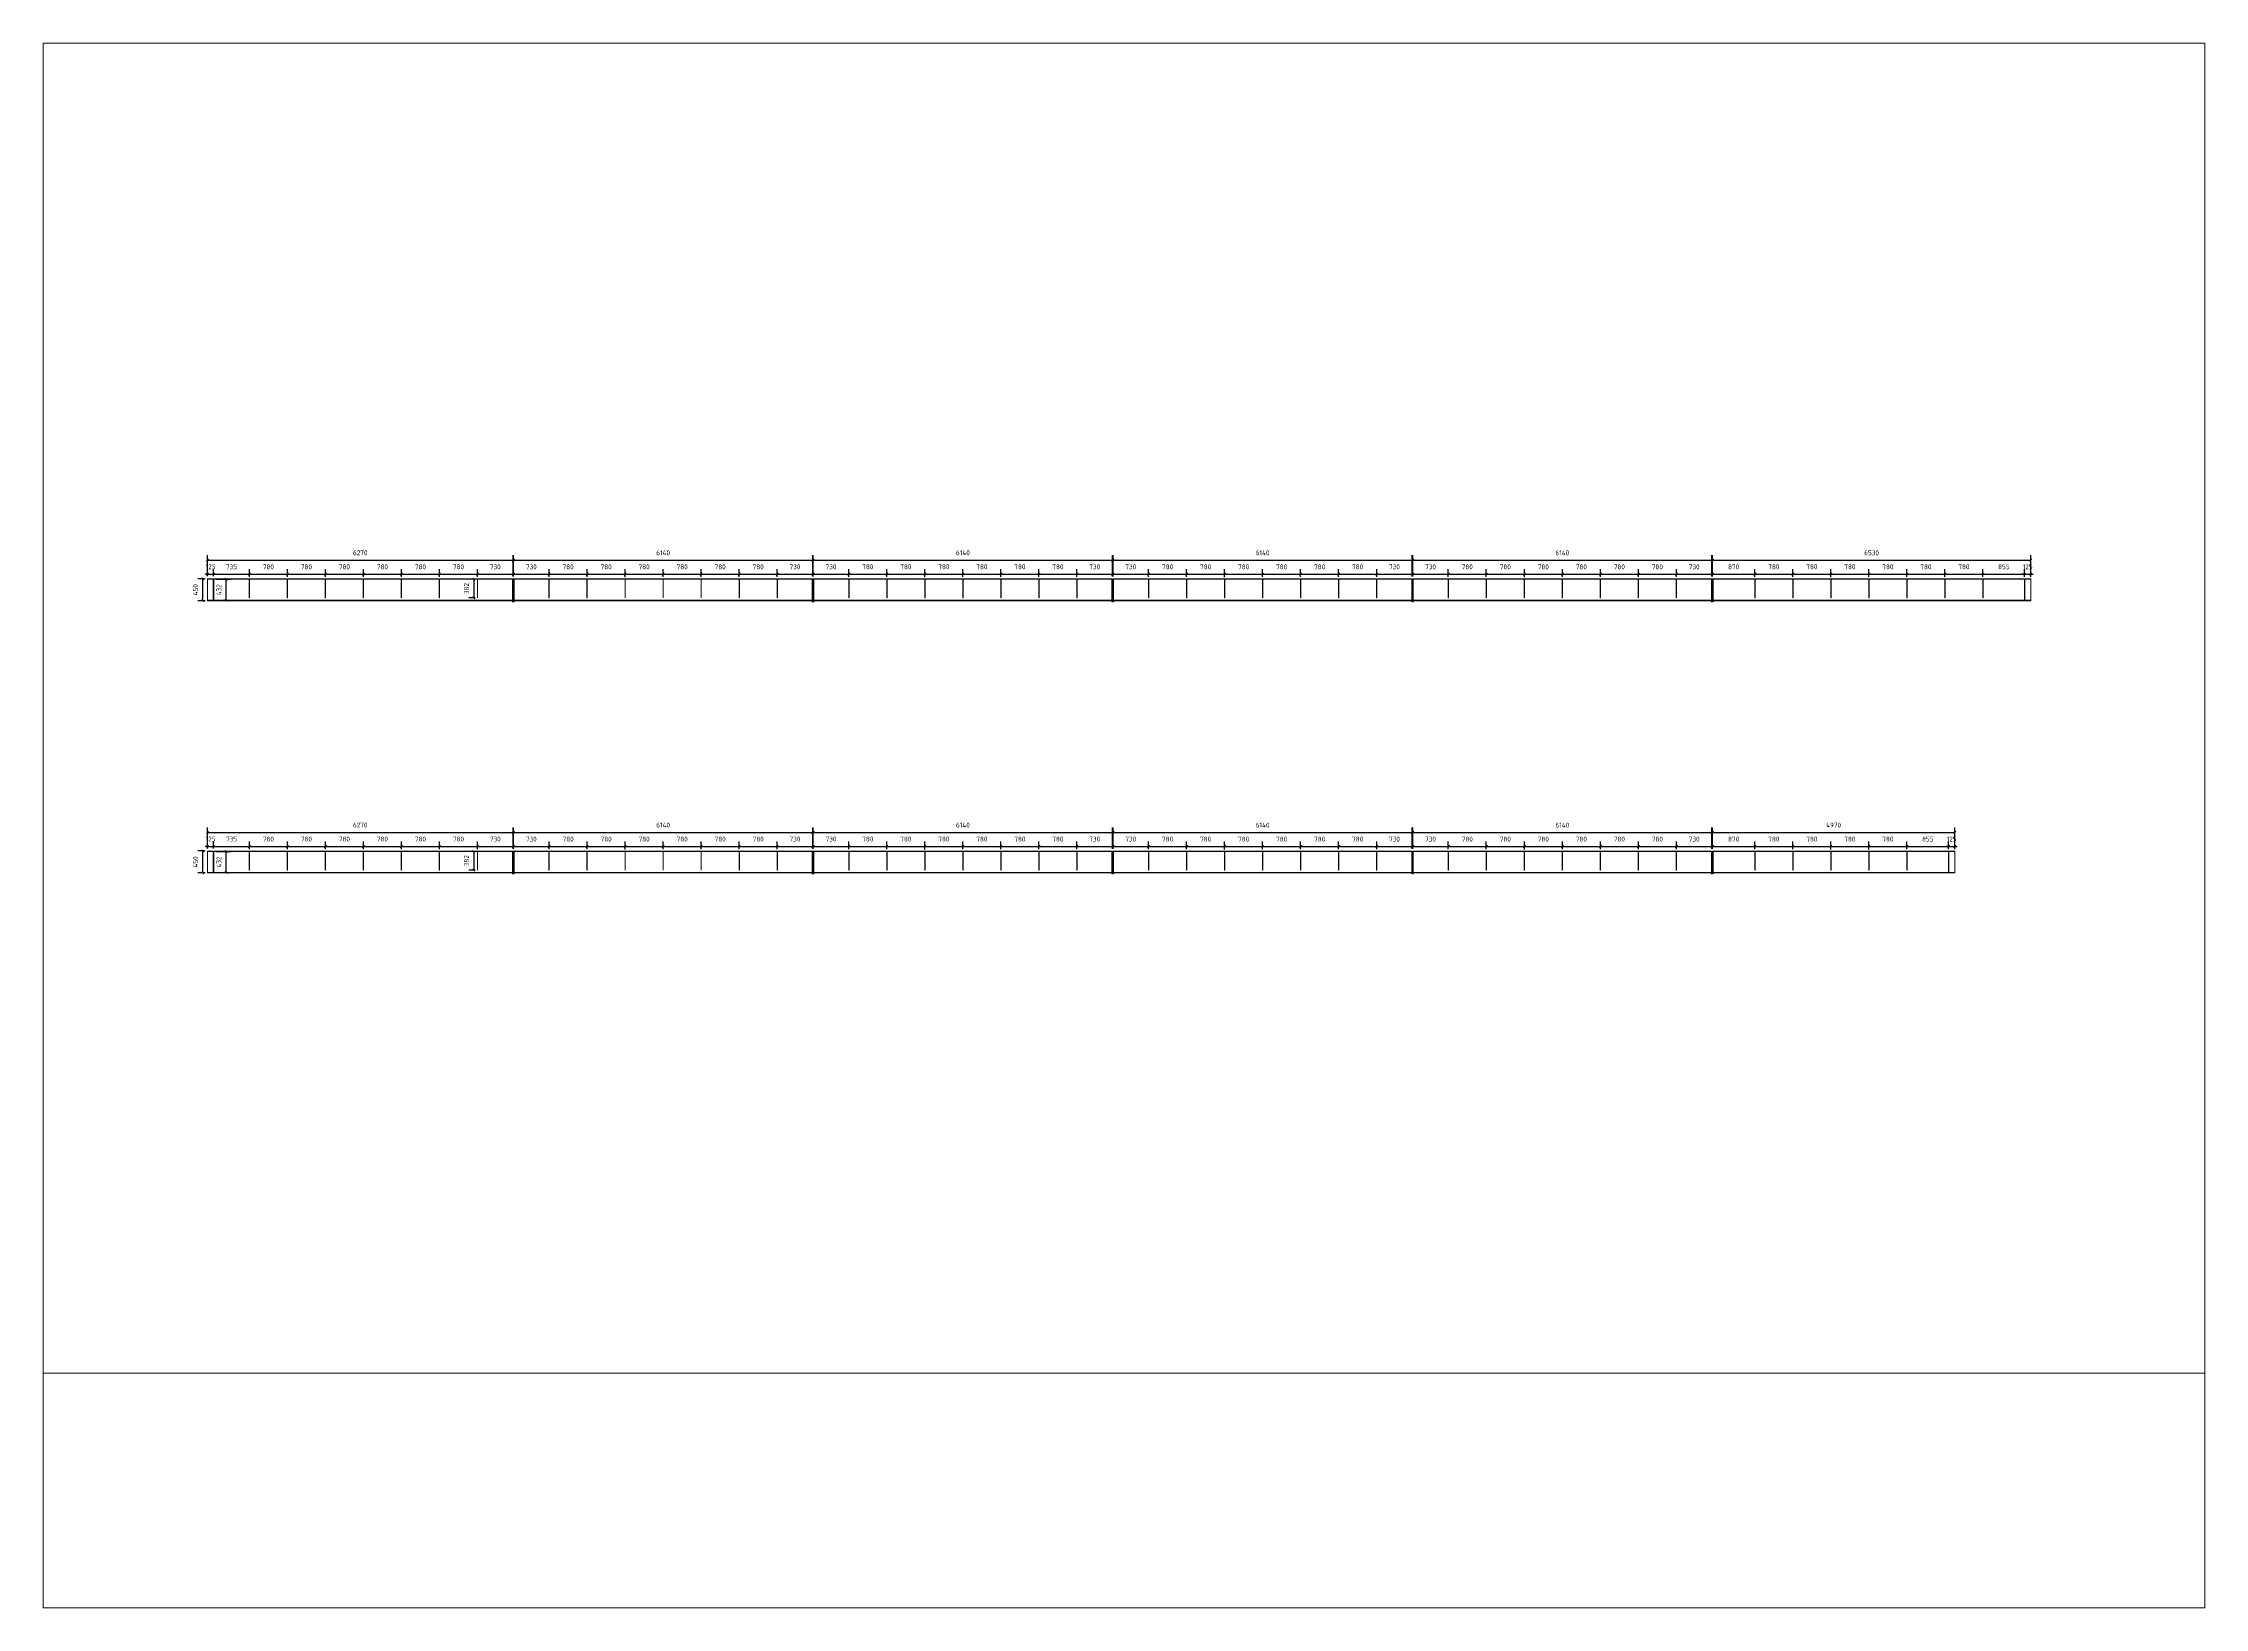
# Model space of a CAD drawing. Extents: x 485428 to 797698, y 56414 to 211814.
# Drawn here: x 565618 to 609969, y 179723 to 211814 of the extents above; entities that cross this region are included whole.
import ezdxf

# ---------------------------------------------------------------- set-up
doc = ezdxf.new("R2010")
doc.units = 0
doc.header["$LTSCALE"] = 1000
doc.header["$MEASUREMENT"] = 0
doc.styles.get("Standard").update_dxf_attribs({"font": 'gbenor.shx', "bigfont": 'gbcbig.shx'})
doc.dimstyles.get("Standard").update_dxf_attribs({"dimscale": 100, "dimtxt": 2, "dimasz": 0.4, "dimexe": 0.5, "dimexo": 1, "dimgap": 0.5, "dimtad": 1, "dimdec": 0, "dimzin": 0, "dimdsep": 46, "dimtxsty": 'Standard', "dimblk": 'ARCHTICK', "dimcen": 0.09, "dimadec": 0, "dimazin": 0, "dimtfac": 1, "dimtdec": 0, "dimtix": 1, "dimtmove": 2, "dimatfit": 3, "dimfxl": 1, "dimtolj": 1, "dimtzin": 0, "dimarcsym": 0})

# ---------------------------------------------------------------- blocks, each defined once
blk = doc.blocks.new('_ArchTick')
at = {"color": 0, "linetype": 'ByBlock', "const_width": 0.4}
blk.add_lwpolyline([(-0.5, -0.5), (0.5, 0.5)], dxfattribs=at)
blk = doc.blocks.new('*D2692')
at = {"color": 3, "lineweight": -2}
for p, q in [((568988, 200925), (568938, 200925)), ((568988, 200880), (568988, 201025)), ((568988, 200925), (569113, 200925)), ((569113, 200880), (569113, 201025)), ((569113, 200925), (569163, 200925))]:
    blk.add_line(p, q, dxfattribs=at)
at = {"layer": 'Defpoints', "color": 0}
for p in [(569113, 200925), (568988, 200830), (569113, 200830)]:
    blk.add_point(p, dxfattribs=at)
at = {"color": 3, "lineweight": -2, "xscale": 50, "yscale": 50, "zscale": 50}
blk.add_blockref('_ArchTick', (568988, 200925), dxfattribs=at)
at = {"color": 3, "lineweight": -2, "xscale": 50, "yscale": 50, "zscale": 50, "rotation": 180}
blk.add_blockref('_ArchTick', (569113, 200925), dxfattribs=at)
at = {"color": 0, "lineweight": 15, "insert": (569051, 201075), "char_height": 100, "attachment_point": 5}
blk.add_mtext('\\A1;125', dxfattribs=at)
blk = doc.blocks.new('*D2693')
at = {"color": 3, "lineweight": -2}
for p, q in [((569113, 200880), (569113, 201025)), ((569113, 200925), (569848, 200925)), ((569848, 200870), (569848, 201025))]:
    blk.add_line(p, q, dxfattribs=at)
at = {"layer": 'Defpoints', "color": 0}
for p in [(569848, 200925), (569113, 200830), (569848, 200820)]:
    blk.add_point(p, dxfattribs=at)
at = {"color": 3, "lineweight": -2, "xscale": 50, "yscale": 50, "zscale": 50, "rotation": 180}
blk.add_blockref('_ArchTick', (569113, 200925), dxfattribs=at)
at = {"color": 3, "lineweight": -2, "xscale": 50, "yscale": 50, "zscale": 50}
blk.add_blockref('_ArchTick', (569848, 200925), dxfattribs=at)
at = {"color": 0, "lineweight": 15, "insert": (569481, 201075), "char_height": 100, "attachment_point": 5}
blk.add_mtext('\\A1;735', dxfattribs=at)
blk = doc.blocks.new('*D2694')
at = {"color": 3, "lineweight": -2}
for p, q in [((569848, 200870), (569848, 201025)), ((569848, 200925), (570628, 200925)), ((570628, 200870), (570628, 201025))]:
    blk.add_line(p, q, dxfattribs=at)
at = {"layer": 'Defpoints', "color": 0}
for p in [(570628, 200925), (569848, 200820), (570628, 200820)]:
    blk.add_point(p, dxfattribs=at)
at = {"color": 3, "lineweight": -2, "xscale": 50, "yscale": 50, "zscale": 50, "rotation": 180}
blk.add_blockref('_ArchTick', (569848, 200925), dxfattribs=at)
at = {"color": 3, "lineweight": -2, "xscale": 50, "yscale": 50, "zscale": 50}
blk.add_blockref('_ArchTick', (570628, 200925), dxfattribs=at)
at = {"color": 0, "lineweight": 15, "insert": (570238, 201075), "char_height": 100, "attachment_point": 5}
blk.add_mtext('\\A1;780', dxfattribs=at)
blk = doc.blocks.new('*D2695')
at = {"color": 3, "lineweight": -2}
for p, q in [((570628, 200870), (570628, 201025)), ((570628, 200925), (571408, 200925)), ((571408, 200870), (571408, 201025))]:
    blk.add_line(p, q, dxfattribs=at)
at = {"layer": 'Defpoints', "color": 0}
for p in [(571408, 200925), (570628, 200820), (571408, 200820)]:
    blk.add_point(p, dxfattribs=at)
at = {"color": 3, "lineweight": -2, "xscale": 50, "yscale": 50, "zscale": 50, "rotation": 180}
blk.add_blockref('_ArchTick', (570628, 200925), dxfattribs=at)
at = {"color": 3, "lineweight": -2, "xscale": 50, "yscale": 50, "zscale": 50}
blk.add_blockref('_ArchTick', (571408, 200925), dxfattribs=at)
at = {"color": 0, "lineweight": 15, "insert": (571018, 201075), "char_height": 100, "attachment_point": 5}
blk.add_mtext('\\A1;780', dxfattribs=at)
blk = doc.blocks.new('*D2696')
at = {"color": 3, "lineweight": -2}
for p, q in [((571408, 200870), (571408, 201025)), ((571408, 200925), (572188, 200925)), ((572188, 200870), (572188, 201025))]:
    blk.add_line(p, q, dxfattribs=at)
at = {"layer": 'Defpoints', "color": 0}
for p in [(572188, 200925), (571408, 200820), (572188, 200820)]:
    blk.add_point(p, dxfattribs=at)
at = {"color": 3, "lineweight": -2, "xscale": 50, "yscale": 50, "zscale": 50, "rotation": 180}
blk.add_blockref('_ArchTick', (571408, 200925), dxfattribs=at)
at = {"color": 3, "lineweight": -2, "xscale": 50, "yscale": 50, "zscale": 50}
blk.add_blockref('_ArchTick', (572188, 200925), dxfattribs=at)
at = {"color": 0, "lineweight": 15, "insert": (571798, 201075), "char_height": 100, "attachment_point": 5}
blk.add_mtext('\\A1;780', dxfattribs=at)
blk = doc.blocks.new('*D2697')
at = {"color": 3, "lineweight": -2}
for p, q in [((572188, 200870), (572188, 201025)), ((572188, 200925), (572968, 200925)), ((572968, 200870), (572968, 201025))]:
    blk.add_line(p, q, dxfattribs=at)
at = {"layer": 'Defpoints', "color": 0}
for p in [(572968, 200925), (572188, 200820), (572968, 200820)]:
    blk.add_point(p, dxfattribs=at)
at = {"color": 3, "lineweight": -2, "xscale": 50, "yscale": 50, "zscale": 50, "rotation": 180}
blk.add_blockref('_ArchTick', (572188, 200925), dxfattribs=at)
at = {"color": 3, "lineweight": -2, "xscale": 50, "yscale": 50, "zscale": 50}
blk.add_blockref('_ArchTick', (572968, 200925), dxfattribs=at)
at = {"color": 0, "lineweight": 15, "insert": (572578, 201075), "char_height": 100, "attachment_point": 5}
blk.add_mtext('\\A1;780', dxfattribs=at)
blk = doc.blocks.new('*D2698')
at = {"color": 3, "lineweight": -2}
for p, q in [((572968, 200870), (572968, 201025)), ((572968, 200925), (573748, 200925)), ((573748, 200870), (573748, 201025))]:
    blk.add_line(p, q, dxfattribs=at)
at = {"layer": 'Defpoints', "color": 0}
for p in [(573748, 200925), (572968, 200820), (573748, 200820)]:
    blk.add_point(p, dxfattribs=at)
at = {"color": 3, "lineweight": -2, "xscale": 50, "yscale": 50, "zscale": 50, "rotation": 180}
blk.add_blockref('_ArchTick', (572968, 200925), dxfattribs=at)
at = {"color": 3, "lineweight": -2, "xscale": 50, "yscale": 50, "zscale": 50}
blk.add_blockref('_ArchTick', (573748, 200925), dxfattribs=at)
at = {"color": 0, "lineweight": 15, "insert": (573358, 201075), "char_height": 100, "attachment_point": 5}
blk.add_mtext('\\A1;780', dxfattribs=at)
blk = doc.blocks.new('*D2699')
at = {"color": 3, "lineweight": -2}
for p, q in [((573748, 200870), (573748, 201025)), ((573748, 200925), (574528, 200925)), ((574528, 200870), (574528, 201025))]:
    blk.add_line(p, q, dxfattribs=at)
at = {"layer": 'Defpoints', "color": 0}
for p in [(574528, 200925), (573748, 200820), (574528, 200820)]:
    blk.add_point(p, dxfattribs=at)
at = {"color": 3, "lineweight": -2, "xscale": 50, "yscale": 50, "zscale": 50, "rotation": 180}
blk.add_blockref('_ArchTick', (573748, 200925), dxfattribs=at)
at = {"color": 3, "lineweight": -2, "xscale": 50, "yscale": 50, "zscale": 50}
blk.add_blockref('_ArchTick', (574528, 200925), dxfattribs=at)
at = {"color": 0, "lineweight": 15, "insert": (574138, 201075), "char_height": 100, "attachment_point": 5}
blk.add_mtext('\\A1;780', dxfattribs=at)
blk = doc.blocks.new('*D2700')
at = {"color": 3, "lineweight": -2}
for p, q in [((574528, 200870), (574528, 201025)), ((574528, 200925), (575258, 200925)), ((575258, 200875), (575258, 201025))]:
    blk.add_line(p, q, dxfattribs=at)
at = {"layer": 'Defpoints', "color": 0}
for p in [(575258, 200925), (574528, 200820), (575258, 200825)]:
    blk.add_point(p, dxfattribs=at)
at = {"color": 3, "lineweight": -2, "xscale": 50, "yscale": 50, "zscale": 50, "rotation": 180}
blk.add_blockref('_ArchTick', (574528, 200925), dxfattribs=at)
at = {"color": 3, "lineweight": -2, "xscale": 50, "yscale": 50, "zscale": 50}
blk.add_blockref('_ArchTick', (575258, 200925), dxfattribs=at)
at = {"color": 0, "lineweight": 15, "insert": (574893, 201075), "char_height": 100, "attachment_point": 5}
blk.add_mtext('\\A1;730', dxfattribs=at)
blk = doc.blocks.new('*D2701')
at = {"color": 3, "lineweight": -2}
for p, q in [((568938, 200830), (568791, 200830)), ((568891, 200380), (568891, 200830)), ((568938, 200380), (568791, 200380))]:
    blk.add_line(p, q, dxfattribs=at)
at = {"layer": 'Defpoints', "color": 0}
for p in [(568891, 200830), (568988, 200830), (568988, 200380)]:
    blk.add_point(p, dxfattribs=at)
at = {"color": 3, "lineweight": -2, "xscale": 50, "yscale": 50, "zscale": 50}
for p, rotation in [((568891, 200830), 90), ((568891, 200380), 270)]:
    blk.add_blockref('_ArchTick', p, dxfattribs=dict(at, rotation=rotation))
at = {"color": 0, "lineweight": 15, "insert": (568741, 200605), "char_height": 100, "attachment_point": 5, "rotation": 90}
blk.add_mtext('\\A1;450', dxfattribs=at)
blk = doc.blocks.new('*D2702')
at = {"color": 3, "lineweight": -2}
for p, q in [((574481, 200820), (574351, 200820)), ((574451, 200820), (574451, 200438)), ((574481, 200438), (574351, 200438))]:
    blk.add_line(p, q, dxfattribs=at)
at = {"layer": 'Defpoints', "color": 0}
for p in [(574531, 200820), (574451, 200438), (574531, 200438)]:
    blk.add_point(p, dxfattribs=at)
at = {"color": 3, "lineweight": -2, "xscale": 50, "yscale": 50, "zscale": 50}
for p, rotation in [((574451, 200820), 90), ((574451, 200438), 270)]:
    blk.add_blockref('_ArchTick', p, dxfattribs=dict(at, rotation=rotation))
at = {"color": 0, "lineweight": 15, "insert": (574301, 200629), "char_height": 100, "attachment_point": 5, "rotation": 90}
blk.add_mtext('\\A1;382', dxfattribs=at)
blk = doc.blocks.new('*D2703')
at = {"color": 3, "lineweight": -2}
for p, q in [((568988, 200880), (568988, 201312)), ((568988, 201212), (575258, 201212)), ((575258, 200875), (575258, 201312))]:
    blk.add_line(p, q, dxfattribs=at)
at = {"layer": 'Defpoints', "color": 0}
for p in [(575258, 201212), (568988, 200830), (575258, 200825)]:
    blk.add_point(p, dxfattribs=at)
at = {"color": 3, "lineweight": -2, "xscale": 50, "yscale": 50, "zscale": 50, "rotation": 180}
blk.add_blockref('_ArchTick', (568988, 201212), dxfattribs=at)
at = {"color": 3, "lineweight": -2, "xscale": 50, "yscale": 50, "zscale": 50}
blk.add_blockref('_ArchTick', (575258, 201212), dxfattribs=at)
at = {"color": 0, "lineweight": 15, "insert": (572123, 201362), "char_height": 100, "attachment_point": 5}
blk.add_mtext('\\A1;6270', dxfattribs=at)
blk = doc.blocks.new('*D2704')
at = {"color": 3, "lineweight": -2}
for p, q in [((569168, 200820), (569472, 200820)), ((569372, 200388), (569372, 200820)), ((569168, 200388), (569472, 200388))]:
    blk.add_line(p, q, dxfattribs=at)
at = {"layer": 'Defpoints', "color": 0}
for p in [(569118, 200820), (569372, 200820), (569118, 200388)]:
    blk.add_point(p, dxfattribs=at)
at = {"color": 3, "lineweight": -2, "xscale": 50, "yscale": 50, "zscale": 50}
for p, rotation in [((569372, 200820), 90), ((569372, 200388), 270)]:
    blk.add_blockref('_ArchTick', p, dxfattribs=dict(at, rotation=rotation))
at = {"color": 0, "lineweight": 15, "insert": (569222, 200604), "char_height": 100, "attachment_point": 5, "rotation": 90}
blk.add_mtext('\\A1;432', dxfattribs=at)
blk = doc.blocks.new('*D2705')
at = {"color": 3, "lineweight": -2}
for p, q in [((575268, 200875), (575268, 201312)), ((575268, 201212), (581408, 201212)), ((581408, 200875), (581408, 201312))]:
    blk.add_line(p, q, dxfattribs=at)
at = {"layer": 'Defpoints', "color": 0}
for p in [(581408, 201212), (575268, 200825), (581408, 200825)]:
    blk.add_point(p, dxfattribs=at)
at = {"color": 3, "lineweight": -2, "xscale": 50, "yscale": 50, "zscale": 50, "rotation": 180}
blk.add_blockref('_ArchTick', (575268, 201212), dxfattribs=at)
at = {"color": 3, "lineweight": -2, "xscale": 50, "yscale": 50, "zscale": 50}
blk.add_blockref('_ArchTick', (581408, 201212), dxfattribs=at)
at = {"color": 0, "lineweight": 15, "insert": (578338, 201362), "char_height": 100, "attachment_point": 5}
blk.add_mtext('\\A1;6140', dxfattribs=at)
blk = doc.blocks.new('*D2706')
at = {"color": 3, "lineweight": -2}
for p, q in [((575268, 200875), (575268, 201025)), ((575268, 200925), (575998, 200925)), ((575998, 200870), (575998, 201025))]:
    blk.add_line(p, q, dxfattribs=at)
at = {"layer": 'Defpoints', "color": 0}
for p in [(575998, 200925), (575268, 200825), (575998, 200820)]:
    blk.add_point(p, dxfattribs=at)
at = {"color": 3, "lineweight": -2, "xscale": 50, "yscale": 50, "zscale": 50, "rotation": 180}
blk.add_blockref('_ArchTick', (575268, 200925), dxfattribs=at)
at = {"color": 3, "lineweight": -2, "xscale": 50, "yscale": 50, "zscale": 50}
blk.add_blockref('_ArchTick', (575998, 200925), dxfattribs=at)
at = {"color": 0, "lineweight": 15, "insert": (575633, 201075), "char_height": 100, "attachment_point": 5}
blk.add_mtext('\\A1;730', dxfattribs=at)
blk = doc.blocks.new('*D2707')
at = {"color": 3, "lineweight": -2}
for p, q in [((575998, 200870), (575998, 201025)), ((575998, 200925), (576778, 200925)), ((576778, 200870), (576778, 201025))]:
    blk.add_line(p, q, dxfattribs=at)
at = {"layer": 'Defpoints', "color": 0}
for p in [(576778, 200925), (575998, 200820), (576778, 200820)]:
    blk.add_point(p, dxfattribs=at)
at = {"color": 3, "lineweight": -2, "xscale": 50, "yscale": 50, "zscale": 50, "rotation": 180}
blk.add_blockref('_ArchTick', (575998, 200925), dxfattribs=at)
at = {"color": 3, "lineweight": -2, "xscale": 50, "yscale": 50, "zscale": 50}
blk.add_blockref('_ArchTick', (576778, 200925), dxfattribs=at)
at = {"color": 0, "lineweight": 15, "insert": (576388, 201075), "char_height": 100, "attachment_point": 5}
blk.add_mtext('\\A1;780', dxfattribs=at)
blk = doc.blocks.new('*D2708')
at = {"color": 3, "lineweight": -2}
for p, q in [((576778, 200870), (576778, 201025)), ((576778, 200925), (577558, 200925)), ((577558, 200863), (577558, 201025))]:
    blk.add_line(p, q, dxfattribs=at)
at = {"layer": 'Defpoints', "color": 0}
for p in [(577558, 200925), (576778, 200820), (577558, 200813)]:
    blk.add_point(p, dxfattribs=at)
at = {"color": 3, "lineweight": -2, "xscale": 50, "yscale": 50, "zscale": 50, "rotation": 180}
blk.add_blockref('_ArchTick', (576778, 200925), dxfattribs=at)
at = {"color": 3, "lineweight": -2, "xscale": 50, "yscale": 50, "zscale": 50}
blk.add_blockref('_ArchTick', (577558, 200925), dxfattribs=at)
at = {"color": 0, "lineweight": 15, "insert": (577168, 201075), "char_height": 100, "attachment_point": 5}
blk.add_mtext('\\A1;780', dxfattribs=at)
blk = doc.blocks.new('*D2709')
at = {"color": 3, "lineweight": -2}
for p, q in [((577558, 200863), (577558, 201025)), ((577558, 200925), (578338, 200925)), ((578338, 200870), (578338, 201025))]:
    blk.add_line(p, q, dxfattribs=at)
at = {"layer": 'Defpoints', "color": 0}
for p in [(578338, 200925), (577558, 200813), (578338, 200820)]:
    blk.add_point(p, dxfattribs=at)
at = {"color": 3, "lineweight": -2, "xscale": 50, "yscale": 50, "zscale": 50, "rotation": 180}
blk.add_blockref('_ArchTick', (577558, 200925), dxfattribs=at)
at = {"color": 3, "lineweight": -2, "xscale": 50, "yscale": 50, "zscale": 50}
blk.add_blockref('_ArchTick', (578338, 200925), dxfattribs=at)
at = {"color": 0, "lineweight": 15, "insert": (577948, 201075), "char_height": 100, "attachment_point": 5}
blk.add_mtext('\\A1;780', dxfattribs=at)
blk = doc.blocks.new('*D2710')
at = {"color": 3, "lineweight": -2}
for p, q in [((578338, 200870), (578338, 201025)), ((578338, 200925), (579118, 200925)), ((579118, 200870), (579118, 201025))]:
    blk.add_line(p, q, dxfattribs=at)
at = {"layer": 'Defpoints', "color": 0}
for p in [(579118, 200925), (578338, 200820), (579118, 200820)]:
    blk.add_point(p, dxfattribs=at)
at = {"color": 3, "lineweight": -2, "xscale": 50, "yscale": 50, "zscale": 50, "rotation": 180}
blk.add_blockref('_ArchTick', (578338, 200925), dxfattribs=at)
at = {"color": 3, "lineweight": -2, "xscale": 50, "yscale": 50, "zscale": 50}
blk.add_blockref('_ArchTick', (579118, 200925), dxfattribs=at)
at = {"color": 0, "lineweight": 15, "insert": (578728, 201075), "char_height": 100, "attachment_point": 5}
blk.add_mtext('\\A1;780', dxfattribs=at)
blk = doc.blocks.new('*D2711')
at = {"color": 3, "lineweight": -2}
for p, q in [((579118, 200870), (579118, 201025)), ((579118, 200925), (579898, 200925)), ((579898, 200870), (579898, 201025))]:
    blk.add_line(p, q, dxfattribs=at)
at = {"layer": 'Defpoints', "color": 0}
for p in [(579898, 200925), (579118, 200820), (579898, 200820)]:
    blk.add_point(p, dxfattribs=at)
at = {"color": 3, "lineweight": -2, "xscale": 50, "yscale": 50, "zscale": 50, "rotation": 180}
blk.add_blockref('_ArchTick', (579118, 200925), dxfattribs=at)
at = {"color": 3, "lineweight": -2, "xscale": 50, "yscale": 50, "zscale": 50}
blk.add_blockref('_ArchTick', (579898, 200925), dxfattribs=at)
at = {"color": 0, "lineweight": 15, "insert": (579508, 201075), "char_height": 100, "attachment_point": 5}
blk.add_mtext('\\A1;780', dxfattribs=at)
blk = doc.blocks.new('*D2712')
at = {"color": 3, "lineweight": -2}
for p, q in [((579898, 200870), (579898, 201025)), ((579898, 200925), (580678, 200925)), ((580678, 200870), (580678, 201025))]:
    blk.add_line(p, q, dxfattribs=at)
at = {"layer": 'Defpoints', "color": 0}
for p in [(580678, 200925), (579898, 200820), (580678, 200820)]:
    blk.add_point(p, dxfattribs=at)
at = {"color": 3, "lineweight": -2, "xscale": 50, "yscale": 50, "zscale": 50, "rotation": 180}
blk.add_blockref('_ArchTick', (579898, 200925), dxfattribs=at)
at = {"color": 3, "lineweight": -2, "xscale": 50, "yscale": 50, "zscale": 50}
blk.add_blockref('_ArchTick', (580678, 200925), dxfattribs=at)
at = {"color": 0, "lineweight": 15, "insert": (580288, 201075), "char_height": 100, "attachment_point": 5}
blk.add_mtext('\\A1;780', dxfattribs=at)
blk = doc.blocks.new('*D2713')
at = {"color": 3, "lineweight": -2}
for p, q in [((580678, 200870), (580678, 201025)), ((580678, 200925), (581408, 200925)), ((581408, 200875), (581408, 201025))]:
    blk.add_line(p, q, dxfattribs=at)
at = {"layer": 'Defpoints', "color": 0}
for p in [(581408, 200925), (580678, 200820), (581408, 200825)]:
    blk.add_point(p, dxfattribs=at)
at = {"color": 3, "lineweight": -2, "xscale": 50, "yscale": 50, "zscale": 50, "rotation": 180}
blk.add_blockref('_ArchTick', (580678, 200925), dxfattribs=at)
at = {"color": 3, "lineweight": -2, "xscale": 50, "yscale": 50, "zscale": 50}
blk.add_blockref('_ArchTick', (581408, 200925), dxfattribs=at)
at = {"color": 0, "lineweight": 15, "insert": (581043, 201075), "char_height": 100, "attachment_point": 5}
blk.add_mtext('\\A1;730', dxfattribs=at)
blk = doc.blocks.new('*D2714')
at = {"color": 3, "lineweight": -2}
for p, q in [((581418, 200875), (581418, 201312)), ((581418, 201212), (587558, 201212)), ((587558, 200875), (587558, 201312))]:
    blk.add_line(p, q, dxfattribs=at)
at = {"layer": 'Defpoints', "color": 0}
for p in [(587558, 201212), (581418, 200825), (587558, 200825)]:
    blk.add_point(p, dxfattribs=at)
at = {"color": 3, "lineweight": -2, "xscale": 50, "yscale": 50, "zscale": 50, "rotation": 180}
blk.add_blockref('_ArchTick', (581418, 201212), dxfattribs=at)
at = {"color": 3, "lineweight": -2, "xscale": 50, "yscale": 50, "zscale": 50}
blk.add_blockref('_ArchTick', (587558, 201212), dxfattribs=at)
at = {"color": 0, "lineweight": 15, "insert": (584488, 201362), "char_height": 100, "attachment_point": 5}
blk.add_mtext('\\A1;6140', dxfattribs=at)
blk = doc.blocks.new('*D2715')
at = {"color": 3, "lineweight": -2}
for p, q in [((581418, 200875), (581418, 201025)), ((581418, 200925), (582148, 200925)), ((582148, 200870), (582148, 201025))]:
    blk.add_line(p, q, dxfattribs=at)
at = {"layer": 'Defpoints', "color": 0}
for p in [(582148, 200925), (581418, 200825), (582148, 200820)]:
    blk.add_point(p, dxfattribs=at)
at = {"color": 3, "lineweight": -2, "xscale": 50, "yscale": 50, "zscale": 50, "rotation": 180}
blk.add_blockref('_ArchTick', (581418, 200925), dxfattribs=at)
at = {"color": 3, "lineweight": -2, "xscale": 50, "yscale": 50, "zscale": 50}
blk.add_blockref('_ArchTick', (582148, 200925), dxfattribs=at)
at = {"color": 0, "lineweight": 15, "insert": (581783, 201075), "char_height": 100, "attachment_point": 5}
blk.add_mtext('\\A1;730', dxfattribs=at)
blk = doc.blocks.new('*D2716')
at = {"color": 3, "lineweight": -2}
for p, q in [((582148, 200870), (582148, 201025)), ((582148, 200925), (582928, 200925)), ((582928, 200870), (582928, 201025))]:
    blk.add_line(p, q, dxfattribs=at)
at = {"layer": 'Defpoints', "color": 0}
for p in [(582928, 200925), (582148, 200820), (582928, 200820)]:
    blk.add_point(p, dxfattribs=at)
at = {"color": 3, "lineweight": -2, "xscale": 50, "yscale": 50, "zscale": 50, "rotation": 180}
blk.add_blockref('_ArchTick', (582148, 200925), dxfattribs=at)
at = {"color": 3, "lineweight": -2, "xscale": 50, "yscale": 50, "zscale": 50}
blk.add_blockref('_ArchTick', (582928, 200925), dxfattribs=at)
at = {"color": 0, "lineweight": 15, "insert": (582538, 201075), "char_height": 100, "attachment_point": 5}
blk.add_mtext('\\A1;780', dxfattribs=at)
blk = doc.blocks.new('*D2717')
at = {"color": 3, "lineweight": -2}
for p, q in [((582928, 200870), (582928, 201025)), ((582928, 200925), (583708, 200925)), ((583708, 200863), (583708, 201025))]:
    blk.add_line(p, q, dxfattribs=at)
at = {"layer": 'Defpoints', "color": 0}
for p in [(583708, 200925), (582928, 200820), (583708, 200813)]:
    blk.add_point(p, dxfattribs=at)
at = {"color": 3, "lineweight": -2, "xscale": 50, "yscale": 50, "zscale": 50, "rotation": 180}
blk.add_blockref('_ArchTick', (582928, 200925), dxfattribs=at)
at = {"color": 3, "lineweight": -2, "xscale": 50, "yscale": 50, "zscale": 50}
blk.add_blockref('_ArchTick', (583708, 200925), dxfattribs=at)
at = {"color": 0, "lineweight": 15, "insert": (583318, 201075), "char_height": 100, "attachment_point": 5}
blk.add_mtext('\\A1;780', dxfattribs=at)
blk = doc.blocks.new('*D2718')
at = {"color": 3, "lineweight": -2}
for p, q in [((583708, 200863), (583708, 201025)), ((583708, 200925), (584488, 200925)), ((584488, 200870), (584488, 201025))]:
    blk.add_line(p, q, dxfattribs=at)
at = {"layer": 'Defpoints', "color": 0}
for p in [(584488, 200925), (583708, 200813), (584488, 200820)]:
    blk.add_point(p, dxfattribs=at)
at = {"color": 3, "lineweight": -2, "xscale": 50, "yscale": 50, "zscale": 50, "rotation": 180}
blk.add_blockref('_ArchTick', (583708, 200925), dxfattribs=at)
at = {"color": 3, "lineweight": -2, "xscale": 50, "yscale": 50, "zscale": 50}
blk.add_blockref('_ArchTick', (584488, 200925), dxfattribs=at)
at = {"color": 0, "lineweight": 15, "insert": (584098, 201075), "char_height": 100, "attachment_point": 5}
blk.add_mtext('\\A1;780', dxfattribs=at)
blk = doc.blocks.new('*D2719')
at = {"color": 3, "lineweight": -2}
for p, q in [((584488, 200870), (584488, 201025)), ((584488, 200925), (585268, 200925)), ((585268, 200870), (585268, 201025))]:
    blk.add_line(p, q, dxfattribs=at)
at = {"layer": 'Defpoints', "color": 0}
for p in [(585268, 200925), (584488, 200820), (585268, 200820)]:
    blk.add_point(p, dxfattribs=at)
at = {"color": 3, "lineweight": -2, "xscale": 50, "yscale": 50, "zscale": 50, "rotation": 180}
blk.add_blockref('_ArchTick', (584488, 200925), dxfattribs=at)
at = {"color": 3, "lineweight": -2, "xscale": 50, "yscale": 50, "zscale": 50}
blk.add_blockref('_ArchTick', (585268, 200925), dxfattribs=at)
at = {"color": 0, "lineweight": 15, "insert": (584878, 201075), "char_height": 100, "attachment_point": 5}
blk.add_mtext('\\A1;780', dxfattribs=at)
blk = doc.blocks.new('*D2720')
at = {"color": 3, "lineweight": -2}
for p, q in [((585268, 200870), (585268, 201025)), ((585268, 200925), (586048, 200925)), ((586048, 200870), (586048, 201025))]:
    blk.add_line(p, q, dxfattribs=at)
at = {"layer": 'Defpoints', "color": 0}
for p in [(586048, 200925), (585268, 200820), (586048, 200820)]:
    blk.add_point(p, dxfattribs=at)
at = {"color": 3, "lineweight": -2, "xscale": 50, "yscale": 50, "zscale": 50, "rotation": 180}
blk.add_blockref('_ArchTick', (585268, 200925), dxfattribs=at)
at = {"color": 3, "lineweight": -2, "xscale": 50, "yscale": 50, "zscale": 50}
blk.add_blockref('_ArchTick', (586048, 200925), dxfattribs=at)
at = {"color": 0, "lineweight": 15, "insert": (585658, 201075), "char_height": 100, "attachment_point": 5}
blk.add_mtext('\\A1;780', dxfattribs=at)
blk = doc.blocks.new('*D2721')
at = {"color": 3, "lineweight": -2}
for p, q in [((586048, 200870), (586048, 201025)), ((586048, 200925), (586828, 200925)), ((586828, 200870), (586828, 201025))]:
    blk.add_line(p, q, dxfattribs=at)
at = {"layer": 'Defpoints', "color": 0}
for p in [(586828, 200925), (586048, 200820), (586828, 200820)]:
    blk.add_point(p, dxfattribs=at)
at = {"color": 3, "lineweight": -2, "xscale": 50, "yscale": 50, "zscale": 50, "rotation": 180}
blk.add_blockref('_ArchTick', (586048, 200925), dxfattribs=at)
at = {"color": 3, "lineweight": -2, "xscale": 50, "yscale": 50, "zscale": 50}
blk.add_blockref('_ArchTick', (586828, 200925), dxfattribs=at)
at = {"color": 0, "lineweight": 15, "insert": (586438, 201075), "char_height": 100, "attachment_point": 5}
blk.add_mtext('\\A1;780', dxfattribs=at)
blk = doc.blocks.new('*D2722')
at = {"color": 3, "lineweight": -2}
for p, q in [((586828, 200870), (586828, 201025)), ((586828, 200925), (587558, 200925)), ((587558, 200875), (587558, 201025))]:
    blk.add_line(p, q, dxfattribs=at)
at = {"layer": 'Defpoints', "color": 0}
for p in [(587558, 200925), (586828, 200820), (587558, 200825)]:
    blk.add_point(p, dxfattribs=at)
at = {"color": 3, "lineweight": -2, "xscale": 50, "yscale": 50, "zscale": 50, "rotation": 180}
blk.add_blockref('_ArchTick', (586828, 200925), dxfattribs=at)
at = {"color": 3, "lineweight": -2, "xscale": 50, "yscale": 50, "zscale": 50}
blk.add_blockref('_ArchTick', (587558, 200925), dxfattribs=at)
at = {"color": 0, "lineweight": 15, "insert": (587193, 201075), "char_height": 100, "attachment_point": 5}
blk.add_mtext('\\A1;730', dxfattribs=at)
blk = doc.blocks.new('*D2723')
at = {"color": 3, "lineweight": -2}
for p, q in [((587568, 200875), (587568, 201312)), ((587568, 201212), (593708, 201212)), ((593708, 200875), (593708, 201312))]:
    blk.add_line(p, q, dxfattribs=at)
at = {"layer": 'Defpoints', "color": 0}
for p in [(593708, 201212), (587568, 200825), (593708, 200825)]:
    blk.add_point(p, dxfattribs=at)
at = {"color": 3, "lineweight": -2, "xscale": 50, "yscale": 50, "zscale": 50, "rotation": 180}
blk.add_blockref('_ArchTick', (587568, 201212), dxfattribs=at)
at = {"color": 3, "lineweight": -2, "xscale": 50, "yscale": 50, "zscale": 50}
blk.add_blockref('_ArchTick', (593708, 201212), dxfattribs=at)
at = {"color": 0, "lineweight": 15, "insert": (590638, 201362), "char_height": 100, "attachment_point": 5}
blk.add_mtext('\\A1;6140', dxfattribs=at)
blk = doc.blocks.new('*D2724')
at = {"color": 3, "lineweight": -2}
for p, q in [((587568, 200875), (587568, 201025)), ((587568, 200925), (588298, 200925)), ((588298, 200870), (588298, 201025))]:
    blk.add_line(p, q, dxfattribs=at)
at = {"layer": 'Defpoints', "color": 0}
for p in [(588298, 200925), (587568, 200825), (588298, 200820)]:
    blk.add_point(p, dxfattribs=at)
at = {"color": 3, "lineweight": -2, "xscale": 50, "yscale": 50, "zscale": 50, "rotation": 180}
blk.add_blockref('_ArchTick', (587568, 200925), dxfattribs=at)
at = {"color": 3, "lineweight": -2, "xscale": 50, "yscale": 50, "zscale": 50}
blk.add_blockref('_ArchTick', (588298, 200925), dxfattribs=at)
at = {"color": 0, "lineweight": 15, "insert": (587933, 201075), "char_height": 100, "attachment_point": 5}
blk.add_mtext('\\A1;730', dxfattribs=at)
blk = doc.blocks.new('*D2725')
at = {"color": 3, "lineweight": -2}
for p, q in [((588298, 200870), (588298, 201025)), ((588298, 200925), (589078, 200925)), ((589078, 200870), (589078, 201025))]:
    blk.add_line(p, q, dxfattribs=at)
at = {"layer": 'Defpoints', "color": 0}
for p in [(589078, 200925), (588298, 200820), (589078, 200820)]:
    blk.add_point(p, dxfattribs=at)
at = {"color": 3, "lineweight": -2, "xscale": 50, "yscale": 50, "zscale": 50, "rotation": 180}
blk.add_blockref('_ArchTick', (588298, 200925), dxfattribs=at)
at = {"color": 3, "lineweight": -2, "xscale": 50, "yscale": 50, "zscale": 50}
blk.add_blockref('_ArchTick', (589078, 200925), dxfattribs=at)
at = {"color": 0, "lineweight": 15, "insert": (588688, 201075), "char_height": 100, "attachment_point": 5}
blk.add_mtext('\\A1;780', dxfattribs=at)
blk = doc.blocks.new('*D2726')
at = {"color": 3, "lineweight": -2}
for p, q in [((589078, 200870), (589078, 201025)), ((589078, 200925), (589858, 200925)), ((589858, 200863), (589858, 201025))]:
    blk.add_line(p, q, dxfattribs=at)
at = {"layer": 'Defpoints', "color": 0}
for p in [(589858, 200925), (589078, 200820), (589858, 200813)]:
    blk.add_point(p, dxfattribs=at)
at = {"color": 3, "lineweight": -2, "xscale": 50, "yscale": 50, "zscale": 50, "rotation": 180}
blk.add_blockref('_ArchTick', (589078, 200925), dxfattribs=at)
at = {"color": 3, "lineweight": -2, "xscale": 50, "yscale": 50, "zscale": 50}
blk.add_blockref('_ArchTick', (589858, 200925), dxfattribs=at)
at = {"color": 0, "lineweight": 15, "insert": (589468, 201075), "char_height": 100, "attachment_point": 5}
blk.add_mtext('\\A1;780', dxfattribs=at)
blk = doc.blocks.new('*D2727')
at = {"color": 3, "lineweight": -2}
for p, q in [((589858, 200863), (589858, 201025)), ((589858, 200925), (590638, 200925)), ((590638, 200870), (590638, 201025))]:
    blk.add_line(p, q, dxfattribs=at)
at = {"layer": 'Defpoints', "color": 0}
for p in [(590638, 200925), (589858, 200813), (590638, 200820)]:
    blk.add_point(p, dxfattribs=at)
at = {"color": 3, "lineweight": -2, "xscale": 50, "yscale": 50, "zscale": 50, "rotation": 180}
blk.add_blockref('_ArchTick', (589858, 200925), dxfattribs=at)
at = {"color": 3, "lineweight": -2, "xscale": 50, "yscale": 50, "zscale": 50}
blk.add_blockref('_ArchTick', (590638, 200925), dxfattribs=at)
at = {"color": 0, "lineweight": 15, "insert": (590248, 201075), "char_height": 100, "attachment_point": 5}
blk.add_mtext('\\A1;780', dxfattribs=at)
blk = doc.blocks.new('*D2728')
at = {"color": 3, "lineweight": -2}
for p, q in [((590638, 200870), (590638, 201025)), ((590638, 200925), (591418, 200925)), ((591418, 200870), (591418, 201025))]:
    blk.add_line(p, q, dxfattribs=at)
at = {"layer": 'Defpoints', "color": 0}
for p in [(591418, 200925), (590638, 200820), (591418, 200820)]:
    blk.add_point(p, dxfattribs=at)
at = {"color": 3, "lineweight": -2, "xscale": 50, "yscale": 50, "zscale": 50, "rotation": 180}
blk.add_blockref('_ArchTick', (590638, 200925), dxfattribs=at)
at = {"color": 3, "lineweight": -2, "xscale": 50, "yscale": 50, "zscale": 50}
blk.add_blockref('_ArchTick', (591418, 200925), dxfattribs=at)
at = {"color": 0, "lineweight": 15, "insert": (591028, 201075), "char_height": 100, "attachment_point": 5}
blk.add_mtext('\\A1;780', dxfattribs=at)
blk = doc.blocks.new('*D2729')
at = {"color": 3, "lineweight": -2}
for p, q in [((591418, 200870), (591418, 201025)), ((591418, 200925), (592198, 200925)), ((592198, 200870), (592198, 201025))]:
    blk.add_line(p, q, dxfattribs=at)
at = {"layer": 'Defpoints', "color": 0}
for p in [(592198, 200925), (591418, 200820), (592198, 200820)]:
    blk.add_point(p, dxfattribs=at)
at = {"color": 3, "lineweight": -2, "xscale": 50, "yscale": 50, "zscale": 50, "rotation": 180}
blk.add_blockref('_ArchTick', (591418, 200925), dxfattribs=at)
at = {"color": 3, "lineweight": -2, "xscale": 50, "yscale": 50, "zscale": 50}
blk.add_blockref('_ArchTick', (592198, 200925), dxfattribs=at)
at = {"color": 0, "lineweight": 15, "insert": (591808, 201075), "char_height": 100, "attachment_point": 5}
blk.add_mtext('\\A1;780', dxfattribs=at)
blk = doc.blocks.new('*D2730')
at = {"color": 3, "lineweight": -2}
for p, q in [((592198, 200870), (592198, 201025)), ((592198, 200925), (592978, 200925)), ((592978, 200870), (592978, 201025))]:
    blk.add_line(p, q, dxfattribs=at)
at = {"layer": 'Defpoints', "color": 0}
for p in [(592978, 200925), (592198, 200820), (592978, 200820)]:
    blk.add_point(p, dxfattribs=at)
at = {"color": 3, "lineweight": -2, "xscale": 50, "yscale": 50, "zscale": 50, "rotation": 180}
blk.add_blockref('_ArchTick', (592198, 200925), dxfattribs=at)
at = {"color": 3, "lineweight": -2, "xscale": 50, "yscale": 50, "zscale": 50}
blk.add_blockref('_ArchTick', (592978, 200925), dxfattribs=at)
at = {"color": 0, "lineweight": 15, "insert": (592588, 201075), "char_height": 100, "attachment_point": 5}
blk.add_mtext('\\A1;780', dxfattribs=at)
blk = doc.blocks.new('*D2731')
at = {"color": 3, "lineweight": -2}
for p, q in [((592978, 200870), (592978, 201025)), ((592978, 200925), (593708, 200925)), ((593708, 200875), (593708, 201025))]:
    blk.add_line(p, q, dxfattribs=at)
at = {"layer": 'Defpoints', "color": 0}
for p in [(593708, 200925), (592978, 200820), (593708, 200825)]:
    blk.add_point(p, dxfattribs=at)
at = {"color": 3, "lineweight": -2, "xscale": 50, "yscale": 50, "zscale": 50, "rotation": 180}
blk.add_blockref('_ArchTick', (592978, 200925), dxfattribs=at)
at = {"color": 3, "lineweight": -2, "xscale": 50, "yscale": 50, "zscale": 50}
blk.add_blockref('_ArchTick', (593708, 200925), dxfattribs=at)
at = {"color": 0, "lineweight": 15, "insert": (593343, 201075), "char_height": 100, "attachment_point": 5}
blk.add_mtext('\\A1;730', dxfattribs=at)
blk = doc.blocks.new('*D2732')
at = {"color": 3, "lineweight": -2}
for p, q in [((593718, 200875), (593718, 201312)), ((593718, 201212), (599858, 201212)), ((599858, 200875), (599858, 201312))]:
    blk.add_line(p, q, dxfattribs=at)
at = {"layer": 'Defpoints', "color": 0}
for p in [(599858, 201212), (593718, 200825), (599858, 200825)]:
    blk.add_point(p, dxfattribs=at)
at = {"color": 3, "lineweight": -2, "xscale": 50, "yscale": 50, "zscale": 50, "rotation": 180}
blk.add_blockref('_ArchTick', (593718, 201212), dxfattribs=at)
at = {"color": 3, "lineweight": -2, "xscale": 50, "yscale": 50, "zscale": 50}
blk.add_blockref('_ArchTick', (599858, 201212), dxfattribs=at)
at = {"color": 0, "lineweight": 15, "insert": (596788, 201362), "char_height": 100, "attachment_point": 5}
blk.add_mtext('\\A1;6140', dxfattribs=at)
blk = doc.blocks.new('*D2733')
at = {"color": 3, "lineweight": -2}
for p, q in [((593718, 200875), (593718, 201025)), ((593718, 200925), (594448, 200925)), ((594448, 200870), (594448, 201025))]:
    blk.add_line(p, q, dxfattribs=at)
at = {"layer": 'Defpoints', "color": 0}
for p in [(594448, 200925), (593718, 200825), (594448, 200820)]:
    blk.add_point(p, dxfattribs=at)
at = {"color": 3, "lineweight": -2, "xscale": 50, "yscale": 50, "zscale": 50, "rotation": 180}
blk.add_blockref('_ArchTick', (593718, 200925), dxfattribs=at)
at = {"color": 3, "lineweight": -2, "xscale": 50, "yscale": 50, "zscale": 50}
blk.add_blockref('_ArchTick', (594448, 200925), dxfattribs=at)
at = {"color": 0, "lineweight": 15, "insert": (594083, 201075), "char_height": 100, "attachment_point": 5}
blk.add_mtext('\\A1;730', dxfattribs=at)
blk = doc.blocks.new('*D2734')
at = {"color": 3, "lineweight": -2}
for p, q in [((594448, 200870), (594448, 201025)), ((594448, 200925), (595228, 200925)), ((595228, 200870), (595228, 201025))]:
    blk.add_line(p, q, dxfattribs=at)
at = {"layer": 'Defpoints', "color": 0}
for p in [(595228, 200925), (594448, 200820), (595228, 200820)]:
    blk.add_point(p, dxfattribs=at)
at = {"color": 3, "lineweight": -2, "xscale": 50, "yscale": 50, "zscale": 50, "rotation": 180}
blk.add_blockref('_ArchTick', (594448, 200925), dxfattribs=at)
at = {"color": 3, "lineweight": -2, "xscale": 50, "yscale": 50, "zscale": 50}
blk.add_blockref('_ArchTick', (595228, 200925), dxfattribs=at)
at = {"color": 0, "lineweight": 15, "insert": (594838, 201075), "char_height": 100, "attachment_point": 5}
blk.add_mtext('\\A1;780', dxfattribs=at)
blk = doc.blocks.new('*D2735')
at = {"color": 3, "lineweight": -2}
for p, q in [((595228, 200870), (595228, 201025)), ((595228, 200925), (596008, 200925)), ((596008, 200863), (596008, 201025))]:
    blk.add_line(p, q, dxfattribs=at)
at = {"layer": 'Defpoints', "color": 0}
for p in [(596008, 200925), (595228, 200820), (596008, 200813)]:
    blk.add_point(p, dxfattribs=at)
at = {"color": 3, "lineweight": -2, "xscale": 50, "yscale": 50, "zscale": 50, "rotation": 180}
blk.add_blockref('_ArchTick', (595228, 200925), dxfattribs=at)
at = {"color": 3, "lineweight": -2, "xscale": 50, "yscale": 50, "zscale": 50}
blk.add_blockref('_ArchTick', (596008, 200925), dxfattribs=at)
at = {"color": 0, "lineweight": 15, "insert": (595618, 201075), "char_height": 100, "attachment_point": 5}
blk.add_mtext('\\A1;780', dxfattribs=at)
blk = doc.blocks.new('*D2736')
at = {"color": 3, "lineweight": -2}
for p, q in [((596008, 200863), (596008, 201025)), ((596008, 200925), (596788, 200925)), ((596788, 200870), (596788, 201025))]:
    blk.add_line(p, q, dxfattribs=at)
at = {"layer": 'Defpoints', "color": 0}
for p in [(596788, 200925), (596008, 200813), (596788, 200820)]:
    blk.add_point(p, dxfattribs=at)
at = {"color": 3, "lineweight": -2, "xscale": 50, "yscale": 50, "zscale": 50, "rotation": 180}
blk.add_blockref('_ArchTick', (596008, 200925), dxfattribs=at)
at = {"color": 3, "lineweight": -2, "xscale": 50, "yscale": 50, "zscale": 50}
blk.add_blockref('_ArchTick', (596788, 200925), dxfattribs=at)
at = {"color": 0, "lineweight": 15, "insert": (596398, 201075), "char_height": 100, "attachment_point": 5}
blk.add_mtext('\\A1;780', dxfattribs=at)
blk = doc.blocks.new('*D2737')
at = {"color": 3, "lineweight": -2}
for p, q in [((596788, 200870), (596788, 201025)), ((596788, 200925), (597568, 200925)), ((597568, 200870), (597568, 201025))]:
    blk.add_line(p, q, dxfattribs=at)
at = {"layer": 'Defpoints', "color": 0}
for p in [(597568, 200925), (596788, 200820), (597568, 200820)]:
    blk.add_point(p, dxfattribs=at)
at = {"color": 3, "lineweight": -2, "xscale": 50, "yscale": 50, "zscale": 50, "rotation": 180}
blk.add_blockref('_ArchTick', (596788, 200925), dxfattribs=at)
at = {"color": 3, "lineweight": -2, "xscale": 50, "yscale": 50, "zscale": 50}
blk.add_blockref('_ArchTick', (597568, 200925), dxfattribs=at)
at = {"color": 0, "lineweight": 15, "insert": (597178, 201075), "char_height": 100, "attachment_point": 5}
blk.add_mtext('\\A1;780', dxfattribs=at)
blk = doc.blocks.new('*D2738')
at = {"color": 3, "lineweight": -2}
for p, q in [((597568, 200870), (597568, 201025)), ((597568, 200925), (598348, 200925)), ((598348, 200870), (598348, 201025))]:
    blk.add_line(p, q, dxfattribs=at)
at = {"layer": 'Defpoints', "color": 0}
for p in [(598348, 200925), (597568, 200820), (598348, 200820)]:
    blk.add_point(p, dxfattribs=at)
at = {"color": 3, "lineweight": -2, "xscale": 50, "yscale": 50, "zscale": 50, "rotation": 180}
blk.add_blockref('_ArchTick', (597568, 200925), dxfattribs=at)
at = {"color": 3, "lineweight": -2, "xscale": 50, "yscale": 50, "zscale": 50}
blk.add_blockref('_ArchTick', (598348, 200925), dxfattribs=at)
at = {"color": 0, "lineweight": 15, "insert": (597958, 201075), "char_height": 100, "attachment_point": 5}
blk.add_mtext('\\A1;780', dxfattribs=at)
blk = doc.blocks.new('*D2739')
at = {"color": 3, "lineweight": -2}
for p, q in [((598348, 200870), (598348, 201025)), ((598348, 200925), (599128, 200925)), ((599128, 200870), (599128, 201025))]:
    blk.add_line(p, q, dxfattribs=at)
at = {"layer": 'Defpoints', "color": 0}
for p in [(599128, 200925), (598348, 200820), (599128, 200820)]:
    blk.add_point(p, dxfattribs=at)
at = {"color": 3, "lineweight": -2, "xscale": 50, "yscale": 50, "zscale": 50, "rotation": 180}
blk.add_blockref('_ArchTick', (598348, 200925), dxfattribs=at)
at = {"color": 3, "lineweight": -2, "xscale": 50, "yscale": 50, "zscale": 50}
blk.add_blockref('_ArchTick', (599128, 200925), dxfattribs=at)
at = {"color": 0, "lineweight": 15, "insert": (598738, 201075), "char_height": 100, "attachment_point": 5}
blk.add_mtext('\\A1;780', dxfattribs=at)
blk = doc.blocks.new('*D2740')
at = {"color": 3, "lineweight": -2}
for p, q in [((599128, 200870), (599128, 201025)), ((599128, 200925), (599858, 200925)), ((599858, 200875), (599858, 201025))]:
    blk.add_line(p, q, dxfattribs=at)
at = {"layer": 'Defpoints', "color": 0}
for p in [(599858, 200925), (599128, 200820), (599858, 200825)]:
    blk.add_point(p, dxfattribs=at)
at = {"color": 3, "lineweight": -2, "xscale": 50, "yscale": 50, "zscale": 50, "rotation": 180}
blk.add_blockref('_ArchTick', (599128, 200925), dxfattribs=at)
at = {"color": 3, "lineweight": -2, "xscale": 50, "yscale": 50, "zscale": 50}
blk.add_blockref('_ArchTick', (599858, 200925), dxfattribs=at)
at = {"color": 0, "lineweight": 15, "insert": (599493, 201075), "char_height": 100, "attachment_point": 5}
blk.add_mtext('\\A1;730', dxfattribs=at)
blk = doc.blocks.new('*D2741')
at = {"color": 3, "lineweight": -2}
for p, q in [((599868, 200875), (599868, 201312)), ((599868, 201212), (606398, 201212)), ((606398, 200870), (606398, 201312))]:
    blk.add_line(p, q, dxfattribs=at)
at = {"layer": 'Defpoints', "color": 0}
for p in [(606398, 201212), (599868, 200825), (606398, 200820)]:
    blk.add_point(p, dxfattribs=at)
at = {"color": 3, "lineweight": -2, "xscale": 50, "yscale": 50, "zscale": 50, "rotation": 180}
blk.add_blockref('_ArchTick', (599868, 201212), dxfattribs=at)
at = {"color": 3, "lineweight": -2, "xscale": 50, "yscale": 50, "zscale": 50}
blk.add_blockref('_ArchTick', (606398, 201212), dxfattribs=at)
at = {"color": 0, "lineweight": 15, "insert": (603133, 201362), "char_height": 100, "attachment_point": 5}
blk.add_mtext('\\A1;6530', dxfattribs=at)
blk = doc.blocks.new('*D2742')
at = {"color": 3, "lineweight": -2}
for p, q in [((599868, 200875), (599868, 201025)), ((599868, 200925), (600738, 200925)), ((600738, 200870), (600738, 201025))]:
    blk.add_line(p, q, dxfattribs=at)
at = {"layer": 'Defpoints', "color": 0}
for p in [(600738, 200925), (599868, 200825), (600738, 200820)]:
    blk.add_point(p, dxfattribs=at)
at = {"color": 3, "lineweight": -2, "xscale": 50, "yscale": 50, "zscale": 50, "rotation": 180}
blk.add_blockref('_ArchTick', (599868, 200925), dxfattribs=at)
at = {"color": 3, "lineweight": -2, "xscale": 50, "yscale": 50, "zscale": 50}
blk.add_blockref('_ArchTick', (600738, 200925), dxfattribs=at)
at = {"color": 0, "lineweight": 15, "insert": (600303, 201075), "char_height": 100, "attachment_point": 5}
blk.add_mtext('\\A1;870', dxfattribs=at)
blk = doc.blocks.new('*D2743')
at = {"color": 3, "lineweight": -2}
for p, q in [((600738, 200870), (600738, 201025)), ((600738, 200925), (601518, 200925)), ((601518, 200870), (601518, 201025))]:
    blk.add_line(p, q, dxfattribs=at)
at = {"layer": 'Defpoints', "color": 0}
for p in [(601518, 200925), (600738, 200820), (601518, 200820)]:
    blk.add_point(p, dxfattribs=at)
at = {"color": 3, "lineweight": -2, "xscale": 50, "yscale": 50, "zscale": 50, "rotation": 180}
blk.add_blockref('_ArchTick', (600738, 200925), dxfattribs=at)
at = {"color": 3, "lineweight": -2, "xscale": 50, "yscale": 50, "zscale": 50}
blk.add_blockref('_ArchTick', (601518, 200925), dxfattribs=at)
at = {"color": 0, "lineweight": 15, "insert": (601128, 201075), "char_height": 100, "attachment_point": 5}
blk.add_mtext('\\A1;780', dxfattribs=at)
blk = doc.blocks.new('*D2744')
at = {"color": 3, "lineweight": -2}
for p, q in [((601518, 200870), (601518, 201025)), ((601518, 200925), (602298, 200925)), ((602298, 200863), (602298, 201025))]:
    blk.add_line(p, q, dxfattribs=at)
at = {"layer": 'Defpoints', "color": 0}
for p in [(602298, 200925), (601518, 200820), (602298, 200813)]:
    blk.add_point(p, dxfattribs=at)
at = {"color": 3, "lineweight": -2, "xscale": 50, "yscale": 50, "zscale": 50, "rotation": 180}
blk.add_blockref('_ArchTick', (601518, 200925), dxfattribs=at)
at = {"color": 3, "lineweight": -2, "xscale": 50, "yscale": 50, "zscale": 50}
blk.add_blockref('_ArchTick', (602298, 200925), dxfattribs=at)
at = {"color": 0, "lineweight": 15, "insert": (601908, 201075), "char_height": 100, "attachment_point": 5}
blk.add_mtext('\\A1;780', dxfattribs=at)
blk = doc.blocks.new('*D2745')
at = {"color": 3, "lineweight": -2}
for p, q in [((602298, 200863), (602298, 201025)), ((602298, 200925), (603078, 200925)), ((603078, 200870), (603078, 201025))]:
    blk.add_line(p, q, dxfattribs=at)
at = {"layer": 'Defpoints', "color": 0}
for p in [(603078, 200925), (602298, 200813), (603078, 200820)]:
    blk.add_point(p, dxfattribs=at)
at = {"color": 3, "lineweight": -2, "xscale": 50, "yscale": 50, "zscale": 50, "rotation": 180}
blk.add_blockref('_ArchTick', (602298, 200925), dxfattribs=at)
at = {"color": 3, "lineweight": -2, "xscale": 50, "yscale": 50, "zscale": 50}
blk.add_blockref('_ArchTick', (603078, 200925), dxfattribs=at)
at = {"color": 0, "lineweight": 15, "insert": (602688, 201075), "char_height": 100, "attachment_point": 5}
blk.add_mtext('\\A1;780', dxfattribs=at)
blk = doc.blocks.new('*D2746')
at = {"color": 3, "lineweight": -2}
for p, q in [((603078, 200870), (603078, 201025)), ((603078, 200925), (603858, 200925)), ((603858, 200870), (603858, 201025))]:
    blk.add_line(p, q, dxfattribs=at)
at = {"layer": 'Defpoints', "color": 0}
for p in [(603858, 200925), (603078, 200820), (603858, 200820)]:
    blk.add_point(p, dxfattribs=at)
at = {"color": 3, "lineweight": -2, "xscale": 50, "yscale": 50, "zscale": 50, "rotation": 180}
blk.add_blockref('_ArchTick', (603078, 200925), dxfattribs=at)
at = {"color": 3, "lineweight": -2, "xscale": 50, "yscale": 50, "zscale": 50}
blk.add_blockref('_ArchTick', (603858, 200925), dxfattribs=at)
at = {"color": 0, "lineweight": 15, "insert": (603468, 201075), "char_height": 100, "attachment_point": 5}
blk.add_mtext('\\A1;780', dxfattribs=at)
blk = doc.blocks.new('*D2747')
at = {"color": 3, "lineweight": -2}
for p, q in [((603858, 200870), (603858, 201025)), ((603858, 200925), (604638, 200925)), ((604638, 200870), (604638, 201025))]:
    blk.add_line(p, q, dxfattribs=at)
at = {"layer": 'Defpoints', "color": 0}
for p in [(604638, 200925), (603858, 200820), (604638, 200820)]:
    blk.add_point(p, dxfattribs=at)
at = {"color": 3, "lineweight": -2, "xscale": 50, "yscale": 50, "zscale": 50, "rotation": 180}
blk.add_blockref('_ArchTick', (603858, 200925), dxfattribs=at)
at = {"color": 3, "lineweight": -2, "xscale": 50, "yscale": 50, "zscale": 50}
blk.add_blockref('_ArchTick', (604638, 200925), dxfattribs=at)
at = {"color": 0, "lineweight": 15, "insert": (604248, 201075), "char_height": 100, "attachment_point": 5}
blk.add_mtext('\\A1;780', dxfattribs=at)
blk = doc.blocks.new('*D2748')
at = {"color": 3, "lineweight": -2}
for p, q in [((604638, 200870), (604638, 201025)), ((604638, 200925), (605418, 200925)), ((605418, 200870), (605418, 201025))]:
    blk.add_line(p, q, dxfattribs=at)
at = {"layer": 'Defpoints', "color": 0}
for p in [(605418, 200925), (604638, 200820), (605418, 200820)]:
    blk.add_point(p, dxfattribs=at)
at = {"color": 3, "lineweight": -2, "xscale": 50, "yscale": 50, "zscale": 50, "rotation": 180}
blk.add_blockref('_ArchTick', (604638, 200925), dxfattribs=at)
at = {"color": 3, "lineweight": -2, "xscale": 50, "yscale": 50, "zscale": 50}
blk.add_blockref('_ArchTick', (605418, 200925), dxfattribs=at)
at = {"color": 0, "lineweight": 15, "insert": (605028, 201075), "char_height": 100, "attachment_point": 5}
blk.add_mtext('\\A1;780', dxfattribs=at)
blk = doc.blocks.new('*D2749')
at = {"color": 3, "lineweight": -2}
for p, q in [((605418, 200870), (605418, 201025)), ((605418, 200925), (606273, 200925)), ((606273, 200870), (606273, 201025))]:
    blk.add_line(p, q, dxfattribs=at)
at = {"layer": 'Defpoints', "color": 0}
for p in [(606273, 200925), (605418, 200820), (606273, 200820)]:
    blk.add_point(p, dxfattribs=at)
at = {"color": 3, "lineweight": -2, "xscale": 50, "yscale": 50, "zscale": 50, "rotation": 180}
blk.add_blockref('_ArchTick', (605418, 200925), dxfattribs=at)
at = {"color": 3, "lineweight": -2, "xscale": 50, "yscale": 50, "zscale": 50}
blk.add_blockref('_ArchTick', (606273, 200925), dxfattribs=at)
at = {"color": 0, "lineweight": 15, "insert": (605846, 201075), "char_height": 100, "attachment_point": 5}
blk.add_mtext('\\A1;855', dxfattribs=at)
blk = doc.blocks.new('*D2750')
at = {"color": 3, "lineweight": -2}
for p, q in [((606273, 200925), (606223, 200925)), ((606273, 200870), (606273, 201025)), ((606273, 200925), (606398, 200925)), ((606398, 200870), (606398, 201025)), ((606398, 200925), (606448, 200925))]:
    blk.add_line(p, q, dxfattribs=at)
at = {"layer": 'Defpoints', "color": 0}
for p in [(606398, 200925), (606273, 200820), (606398, 200820)]:
    blk.add_point(p, dxfattribs=at)
at = {"color": 3, "lineweight": -2, "xscale": 50, "yscale": 50, "zscale": 50}
blk.add_blockref('_ArchTick', (606273, 200925), dxfattribs=at)
at = {"color": 3, "lineweight": -2, "xscale": 50, "yscale": 50, "zscale": 50, "rotation": 180}
blk.add_blockref('_ArchTick', (606398, 200925), dxfattribs=at)
at = {"color": 0, "lineweight": 15, "insert": (606336, 201075), "char_height": 100, "attachment_point": 5}
blk.add_mtext('\\A1;125', dxfattribs=at)
blk = doc.blocks.new('*D2774')
at = {"color": 3, "lineweight": -2}
for p, q in [((568988, 195341), (568938, 195341)), ((568988, 195296), (568988, 195441)), ((568988, 195341), (569113, 195341)), ((569113, 195296), (569113, 195441)), ((569113, 195341), (569163, 195341))]:
    blk.add_line(p, q, dxfattribs=at)
at = {"layer": 'Defpoints', "color": 0}
for p in [(568988, 195246), (569113, 195341), (569113, 195246)]:
    blk.add_point(p, dxfattribs=at)
at = {"color": 3, "lineweight": -2, "xscale": 50, "yscale": 50, "zscale": 50}
blk.add_blockref('_ArchTick', (568988, 195341), dxfattribs=at)
at = {"color": 3, "lineweight": -2, "xscale": 50, "yscale": 50, "zscale": 50, "rotation": 180}
blk.add_blockref('_ArchTick', (569113, 195341), dxfattribs=at)
at = {"color": 0, "lineweight": 15, "insert": (569051, 195491), "char_height": 100, "attachment_point": 5}
blk.add_mtext('\\A1;125', dxfattribs=at)
blk = doc.blocks.new('*D2775')
at = {"color": 3, "lineweight": -2}
for p, q in [((569113, 195296), (569113, 195441)), ((569113, 195341), (569848, 195341)), ((569848, 195286), (569848, 195441))]:
    blk.add_line(p, q, dxfattribs=at)
at = {"layer": 'Defpoints', "color": 0}
for p in [(569113, 195246), (569848, 195341), (569848, 195236)]:
    blk.add_point(p, dxfattribs=at)
at = {"color": 3, "lineweight": -2, "xscale": 50, "yscale": 50, "zscale": 50, "rotation": 180}
blk.add_blockref('_ArchTick', (569113, 195341), dxfattribs=at)
at = {"color": 3, "lineweight": -2, "xscale": 50, "yscale": 50, "zscale": 50}
blk.add_blockref('_ArchTick', (569848, 195341), dxfattribs=at)
at = {"color": 0, "lineweight": 15, "insert": (569481, 195491), "char_height": 100, "attachment_point": 5}
blk.add_mtext('\\A1;735', dxfattribs=at)
blk = doc.blocks.new('*D2776')
at = {"color": 3, "lineweight": -2}
for p, q in [((569848, 195286), (569848, 195441)), ((569848, 195341), (570628, 195341)), ((570628, 195286), (570628, 195441))]:
    blk.add_line(p, q, dxfattribs=at)
at = {"layer": 'Defpoints', "color": 0}
for p in [(569848, 195236), (570628, 195341), (570628, 195236)]:
    blk.add_point(p, dxfattribs=at)
at = {"color": 3, "lineweight": -2, "xscale": 50, "yscale": 50, "zscale": 50, "rotation": 180}
blk.add_blockref('_ArchTick', (569848, 195341), dxfattribs=at)
at = {"color": 3, "lineweight": -2, "xscale": 50, "yscale": 50, "zscale": 50}
blk.add_blockref('_ArchTick', (570628, 195341), dxfattribs=at)
at = {"color": 0, "lineweight": 15, "insert": (570238, 195491), "char_height": 100, "attachment_point": 5}
blk.add_mtext('\\A1;780', dxfattribs=at)
blk = doc.blocks.new('*D2777')
at = {"color": 3, "lineweight": -2}
for p, q in [((570628, 195286), (570628, 195441)), ((570628, 195341), (571408, 195341)), ((571408, 195286), (571408, 195441))]:
    blk.add_line(p, q, dxfattribs=at)
at = {"layer": 'Defpoints', "color": 0}
for p in [(570628, 195236), (571408, 195341), (571408, 195236)]:
    blk.add_point(p, dxfattribs=at)
at = {"color": 3, "lineweight": -2, "xscale": 50, "yscale": 50, "zscale": 50, "rotation": 180}
blk.add_blockref('_ArchTick', (570628, 195341), dxfattribs=at)
at = {"color": 3, "lineweight": -2, "xscale": 50, "yscale": 50, "zscale": 50}
blk.add_blockref('_ArchTick', (571408, 195341), dxfattribs=at)
at = {"color": 0, "lineweight": 15, "insert": (571018, 195491), "char_height": 100, "attachment_point": 5}
blk.add_mtext('\\A1;780', dxfattribs=at)
blk = doc.blocks.new('*D2778')
at = {"color": 3, "lineweight": -2}
for p, q in [((571408, 195286), (571408, 195441)), ((571408, 195341), (572188, 195341)), ((572188, 195286), (572188, 195441))]:
    blk.add_line(p, q, dxfattribs=at)
at = {"layer": 'Defpoints', "color": 0}
for p in [(571408, 195236), (572188, 195341), (572188, 195236)]:
    blk.add_point(p, dxfattribs=at)
at = {"color": 3, "lineweight": -2, "xscale": 50, "yscale": 50, "zscale": 50, "rotation": 180}
blk.add_blockref('_ArchTick', (571408, 195341), dxfattribs=at)
at = {"color": 3, "lineweight": -2, "xscale": 50, "yscale": 50, "zscale": 50}
blk.add_blockref('_ArchTick', (572188, 195341), dxfattribs=at)
at = {"color": 0, "lineweight": 15, "insert": (571798, 195491), "char_height": 100, "attachment_point": 5}
blk.add_mtext('\\A1;780', dxfattribs=at)
blk = doc.blocks.new('*D2779')
at = {"color": 3, "lineweight": -2}
for p, q in [((572188, 195286), (572188, 195441)), ((572188, 195341), (572968, 195341)), ((572968, 195286), (572968, 195441))]:
    blk.add_line(p, q, dxfattribs=at)
at = {"layer": 'Defpoints', "color": 0}
for p in [(572188, 195236), (572968, 195341), (572968, 195236)]:
    blk.add_point(p, dxfattribs=at)
at = {"color": 3, "lineweight": -2, "xscale": 50, "yscale": 50, "zscale": 50, "rotation": 180}
blk.add_blockref('_ArchTick', (572188, 195341), dxfattribs=at)
at = {"color": 3, "lineweight": -2, "xscale": 50, "yscale": 50, "zscale": 50}
blk.add_blockref('_ArchTick', (572968, 195341), dxfattribs=at)
at = {"color": 0, "lineweight": 15, "insert": (572578, 195491), "char_height": 100, "attachment_point": 5}
blk.add_mtext('\\A1;780', dxfattribs=at)
blk = doc.blocks.new('*D2780')
at = {"color": 3, "lineweight": -2}
for p, q in [((572968, 195286), (572968, 195441)), ((572968, 195341), (573748, 195341)), ((573748, 195286), (573748, 195441))]:
    blk.add_line(p, q, dxfattribs=at)
at = {"layer": 'Defpoints', "color": 0}
for p in [(572968, 195236), (573748, 195341), (573748, 195236)]:
    blk.add_point(p, dxfattribs=at)
at = {"color": 3, "lineweight": -2, "xscale": 50, "yscale": 50, "zscale": 50, "rotation": 180}
blk.add_blockref('_ArchTick', (572968, 195341), dxfattribs=at)
at = {"color": 3, "lineweight": -2, "xscale": 50, "yscale": 50, "zscale": 50}
blk.add_blockref('_ArchTick', (573748, 195341), dxfattribs=at)
at = {"color": 0, "lineweight": 15, "insert": (573358, 195491), "char_height": 100, "attachment_point": 5}
blk.add_mtext('\\A1;780', dxfattribs=at)
blk = doc.blocks.new('*D2781')
at = {"color": 3, "lineweight": -2}
for p, q in [((573748, 195286), (573748, 195441)), ((573748, 195341), (574528, 195341)), ((574528, 195286), (574528, 195441))]:
    blk.add_line(p, q, dxfattribs=at)
at = {"layer": 'Defpoints', "color": 0}
for p in [(573748, 195236), (574528, 195341), (574528, 195236)]:
    blk.add_point(p, dxfattribs=at)
at = {"color": 3, "lineweight": -2, "xscale": 50, "yscale": 50, "zscale": 50, "rotation": 180}
blk.add_blockref('_ArchTick', (573748, 195341), dxfattribs=at)
at = {"color": 3, "lineweight": -2, "xscale": 50, "yscale": 50, "zscale": 50}
blk.add_blockref('_ArchTick', (574528, 195341), dxfattribs=at)
at = {"color": 0, "lineweight": 15, "insert": (574138, 195491), "char_height": 100, "attachment_point": 5}
blk.add_mtext('\\A1;780', dxfattribs=at)
blk = doc.blocks.new('*D2782')
at = {"color": 3, "lineweight": -2}
for p, q in [((574528, 195286), (574528, 195441)), ((574528, 195341), (575258, 195341)), ((575258, 195291), (575258, 195441))]:
    blk.add_line(p, q, dxfattribs=at)
at = {"layer": 'Defpoints', "color": 0}
for p in [(574528, 195236), (575258, 195341), (575258, 195241)]:
    blk.add_point(p, dxfattribs=at)
at = {"color": 3, "lineweight": -2, "xscale": 50, "yscale": 50, "zscale": 50, "rotation": 180}
blk.add_blockref('_ArchTick', (574528, 195341), dxfattribs=at)
at = {"color": 3, "lineweight": -2, "xscale": 50, "yscale": 50, "zscale": 50}
blk.add_blockref('_ArchTick', (575258, 195341), dxfattribs=at)
at = {"color": 0, "lineweight": 15, "insert": (574893, 195491), "char_height": 100, "attachment_point": 5}
blk.add_mtext('\\A1;730', dxfattribs=at)
blk = doc.blocks.new('*D2771')
at = {"color": 3, "lineweight": -2}
for p, q in [((568938, 195246), (568791, 195246)), ((568891, 194796), (568891, 195246)), ((568938, 194796), (568791, 194796))]:
    blk.add_line(p, q, dxfattribs=at)
at = {"layer": 'Defpoints', "color": 0}
for p in [(568891, 195246), (568988, 195246), (568988, 194796)]:
    blk.add_point(p, dxfattribs=at)
at = {"color": 3, "lineweight": -2, "xscale": 50, "yscale": 50, "zscale": 50}
for p, rotation in [((568891, 195246), 90), ((568891, 194796), 270)]:
    blk.add_blockref('_ArchTick', p, dxfattribs=dict(at, rotation=rotation))
at = {"color": 0, "lineweight": 15, "insert": (568741, 195021), "char_height": 100, "attachment_point": 5, "rotation": 90}
blk.add_mtext('\\A1;450', dxfattribs=at)
blk = doc.blocks.new('*D2772')
at = {"color": 3, "lineweight": -2}
for p, q in [((574481, 195236), (574351, 195236)), ((574451, 195236), (574451, 194854)), ((574481, 194854), (574351, 194854))]:
    blk.add_line(p, q, dxfattribs=at)
at = {"layer": 'Defpoints', "color": 0}
for p in [(574531, 195236), (574451, 194854), (574531, 194854)]:
    blk.add_point(p, dxfattribs=at)
at = {"color": 3, "lineweight": -2, "xscale": 50, "yscale": 50, "zscale": 50}
for p, rotation in [((574451, 195236), 90), ((574451, 194854), 270)]:
    blk.add_blockref('_ArchTick', p, dxfattribs=dict(at, rotation=rotation))
at = {"color": 0, "lineweight": 15, "insert": (574301, 195045), "char_height": 100, "attachment_point": 5, "rotation": 90}
blk.add_mtext('\\A1;382', dxfattribs=at)
blk = doc.blocks.new('*D2752')
at = {"color": 3, "lineweight": -2}
for p, q in [((568988, 195296), (568988, 195728)), ((568988, 195628), (575258, 195628)), ((575258, 195291), (575258, 195728))]:
    blk.add_line(p, q, dxfattribs=at)
at = {"layer": 'Defpoints', "color": 0}
for p in [(575258, 195628), (568988, 195246), (575258, 195241)]:
    blk.add_point(p, dxfattribs=at)
at = {"color": 3, "lineweight": -2, "xscale": 50, "yscale": 50, "zscale": 50, "rotation": 180}
blk.add_blockref('_ArchTick', (568988, 195628), dxfattribs=at)
at = {"color": 3, "lineweight": -2, "xscale": 50, "yscale": 50, "zscale": 50}
blk.add_blockref('_ArchTick', (575258, 195628), dxfattribs=at)
at = {"color": 0, "lineweight": 15, "insert": (572123, 195778), "char_height": 100, "attachment_point": 5}
blk.add_mtext('\\A1;6270', dxfattribs=at)
blk = doc.blocks.new('*D2773')
at = {"color": 3, "lineweight": -2}
for p, q in [((569168, 195236), (569472, 195236)), ((569372, 194804), (569372, 195236)), ((569168, 194804), (569472, 194804))]:
    blk.add_line(p, q, dxfattribs=at)
at = {"layer": 'Defpoints', "color": 0}
for p in [(569118, 195236), (569372, 195236), (569118, 194804)]:
    blk.add_point(p, dxfattribs=at)
at = {"color": 3, "lineweight": -2, "xscale": 50, "yscale": 50, "zscale": 50}
for p, rotation in [((569372, 195236), 90), ((569372, 194804), 270)]:
    blk.add_blockref('_ArchTick', p, dxfattribs=dict(at, rotation=rotation))
at = {"color": 0, "lineweight": 15, "insert": (569222, 195020), "char_height": 100, "attachment_point": 5, "rotation": 90}
blk.add_mtext('\\A1;432', dxfattribs=at)
blk = doc.blocks.new('*D2753')
at = {"color": 3, "lineweight": -2}
for p, q in [((575268, 195291), (575268, 195727)), ((575268, 195627), (581408, 195627)), ((581408, 195291), (581408, 195727))]:
    blk.add_line(p, q, dxfattribs=at)
at = {"layer": 'Defpoints', "color": 0}
for p in [(581408, 195627), (575268, 195241), (581408, 195241)]:
    blk.add_point(p, dxfattribs=at)
at = {"color": 3, "lineweight": -2, "xscale": 50, "yscale": 50, "zscale": 50, "rotation": 180}
blk.add_blockref('_ArchTick', (575268, 195627), dxfattribs=at)
at = {"color": 3, "lineweight": -2, "xscale": 50, "yscale": 50, "zscale": 50}
blk.add_blockref('_ArchTick', (581408, 195627), dxfattribs=at)
at = {"color": 0, "lineweight": 15, "insert": (578338, 195777), "char_height": 100, "attachment_point": 5}
blk.add_mtext('\\A1;6140', dxfattribs=at)
blk = doc.blocks.new('*D2758')
at = {"color": 3, "lineweight": -2}
for p, q in [((575268, 195291), (575268, 195440)), ((575268, 195340), (575998, 195340)), ((575998, 195286), (575998, 195440))]:
    blk.add_line(p, q, dxfattribs=at)
at = {"layer": 'Defpoints', "color": 0}
for p in [(575268, 195241), (575998, 195340), (575998, 195236)]:
    blk.add_point(p, dxfattribs=at)
at = {"color": 3, "lineweight": -2, "xscale": 50, "yscale": 50, "zscale": 50, "rotation": 180}
blk.add_blockref('_ArchTick', (575268, 195340), dxfattribs=at)
at = {"color": 3, "lineweight": -2, "xscale": 50, "yscale": 50, "zscale": 50}
blk.add_blockref('_ArchTick', (575998, 195340), dxfattribs=at)
at = {"color": 0, "lineweight": 15, "insert": (575633, 195490), "char_height": 100, "attachment_point": 5}
blk.add_mtext('\\A1;730', dxfattribs=at)
blk = doc.blocks.new('*D2759')
at = {"color": 3, "lineweight": -2}
for p, q in [((575998, 195286), (575998, 195440)), ((575998, 195340), (576778, 195340)), ((576778, 195286), (576778, 195440))]:
    blk.add_line(p, q, dxfattribs=at)
at = {"layer": 'Defpoints', "color": 0}
for p in [(575998, 195236), (576778, 195340), (576778, 195236)]:
    blk.add_point(p, dxfattribs=at)
at = {"color": 3, "lineweight": -2, "xscale": 50, "yscale": 50, "zscale": 50, "rotation": 180}
blk.add_blockref('_ArchTick', (575998, 195340), dxfattribs=at)
at = {"color": 3, "lineweight": -2, "xscale": 50, "yscale": 50, "zscale": 50}
blk.add_blockref('_ArchTick', (576778, 195340), dxfattribs=at)
at = {"color": 0, "lineweight": 15, "insert": (576388, 195490), "char_height": 100, "attachment_point": 5}
blk.add_mtext('\\A1;780', dxfattribs=at)
blk = doc.blocks.new('*D2760')
at = {"color": 3, "lineweight": -2}
for p, q in [((576778, 195286), (576778, 195440)), ((576778, 195340), (577558, 195340)), ((577558, 195279), (577558, 195440))]:
    blk.add_line(p, q, dxfattribs=at)
at = {"layer": 'Defpoints', "color": 0}
for p in [(576778, 195236), (577558, 195340), (577558, 195229)]:
    blk.add_point(p, dxfattribs=at)
at = {"color": 3, "lineweight": -2, "xscale": 50, "yscale": 50, "zscale": 50, "rotation": 180}
blk.add_blockref('_ArchTick', (576778, 195340), dxfattribs=at)
at = {"color": 3, "lineweight": -2, "xscale": 50, "yscale": 50, "zscale": 50}
blk.add_blockref('_ArchTick', (577558, 195340), dxfattribs=at)
at = {"color": 0, "lineweight": 15, "insert": (577168, 195490), "char_height": 100, "attachment_point": 5}
blk.add_mtext('\\A1;780', dxfattribs=at)
blk = doc.blocks.new('*D2761')
at = {"color": 3, "lineweight": -2}
for p, q in [((577558, 195279), (577558, 195440)), ((577558, 195340), (578338, 195340)), ((578338, 195286), (578338, 195440))]:
    blk.add_line(p, q, dxfattribs=at)
at = {"layer": 'Defpoints', "color": 0}
for p in [(577558, 195229), (578338, 195340), (578338, 195236)]:
    blk.add_point(p, dxfattribs=at)
at = {"color": 3, "lineweight": -2, "xscale": 50, "yscale": 50, "zscale": 50, "rotation": 180}
blk.add_blockref('_ArchTick', (577558, 195340), dxfattribs=at)
at = {"color": 3, "lineweight": -2, "xscale": 50, "yscale": 50, "zscale": 50}
blk.add_blockref('_ArchTick', (578338, 195340), dxfattribs=at)
at = {"color": 0, "lineweight": 15, "insert": (577948, 195490), "char_height": 100, "attachment_point": 5}
blk.add_mtext('\\A1;780', dxfattribs=at)
blk = doc.blocks.new('*D2762')
at = {"color": 3, "lineweight": -2}
for p, q in [((578338, 195286), (578338, 195440)), ((578338, 195340), (579118, 195340)), ((579118, 195286), (579118, 195440))]:
    blk.add_line(p, q, dxfattribs=at)
at = {"layer": 'Defpoints', "color": 0}
for p in [(578338, 195236), (579118, 195340), (579118, 195236)]:
    blk.add_point(p, dxfattribs=at)
at = {"color": 3, "lineweight": -2, "xscale": 50, "yscale": 50, "zscale": 50, "rotation": 180}
blk.add_blockref('_ArchTick', (578338, 195340), dxfattribs=at)
at = {"color": 3, "lineweight": -2, "xscale": 50, "yscale": 50, "zscale": 50}
blk.add_blockref('_ArchTick', (579118, 195340), dxfattribs=at)
at = {"color": 0, "lineweight": 15, "insert": (578728, 195490), "char_height": 100, "attachment_point": 5}
blk.add_mtext('\\A1;780', dxfattribs=at)
blk = doc.blocks.new('*D2763')
at = {"color": 3, "lineweight": -2}
for p, q in [((579118, 195286), (579118, 195440)), ((579118, 195340), (579898, 195340)), ((579898, 195286), (579898, 195440))]:
    blk.add_line(p, q, dxfattribs=at)
at = {"layer": 'Defpoints', "color": 0}
for p in [(579118, 195236), (579898, 195340), (579898, 195236)]:
    blk.add_point(p, dxfattribs=at)
at = {"color": 3, "lineweight": -2, "xscale": 50, "yscale": 50, "zscale": 50, "rotation": 180}
blk.add_blockref('_ArchTick', (579118, 195340), dxfattribs=at)
at = {"color": 3, "lineweight": -2, "xscale": 50, "yscale": 50, "zscale": 50}
blk.add_blockref('_ArchTick', (579898, 195340), dxfattribs=at)
at = {"color": 0, "lineweight": 15, "insert": (579508, 195490), "char_height": 100, "attachment_point": 5}
blk.add_mtext('\\A1;780', dxfattribs=at)
blk = doc.blocks.new('*D2764')
at = {"color": 3, "lineweight": -2}
for p, q in [((579898, 195286), (579898, 195440)), ((579898, 195340), (580678, 195340)), ((580678, 195286), (580678, 195440))]:
    blk.add_line(p, q, dxfattribs=at)
at = {"layer": 'Defpoints', "color": 0}
for p in [(579898, 195236), (580678, 195340), (580678, 195236)]:
    blk.add_point(p, dxfattribs=at)
at = {"color": 3, "lineweight": -2, "xscale": 50, "yscale": 50, "zscale": 50, "rotation": 180}
blk.add_blockref('_ArchTick', (579898, 195340), dxfattribs=at)
at = {"color": 3, "lineweight": -2, "xscale": 50, "yscale": 50, "zscale": 50}
blk.add_blockref('_ArchTick', (580678, 195340), dxfattribs=at)
at = {"color": 0, "lineweight": 15, "insert": (580288, 195490), "char_height": 100, "attachment_point": 5}
blk.add_mtext('\\A1;780', dxfattribs=at)
blk = doc.blocks.new('*D2765')
at = {"color": 3, "lineweight": -2}
for p, q in [((580678, 195286), (580678, 195440)), ((580678, 195340), (581408, 195340)), ((581408, 195291), (581408, 195440))]:
    blk.add_line(p, q, dxfattribs=at)
at = {"layer": 'Defpoints', "color": 0}
for p in [(580678, 195236), (581408, 195340), (581408, 195241)]:
    blk.add_point(p, dxfattribs=at)
at = {"color": 3, "lineweight": -2, "xscale": 50, "yscale": 50, "zscale": 50, "rotation": 180}
blk.add_blockref('_ArchTick', (580678, 195340), dxfattribs=at)
at = {"color": 3, "lineweight": -2, "xscale": 50, "yscale": 50, "zscale": 50}
blk.add_blockref('_ArchTick', (581408, 195340), dxfattribs=at)
at = {"color": 0, "lineweight": 15, "insert": (581043, 195490), "char_height": 100, "attachment_point": 5}
blk.add_mtext('\\A1;730', dxfattribs=at)
blk = doc.blocks.new('*D2751')
at = {"color": 3, "lineweight": -2}
for p, q in [((581418, 195291), (581418, 195727)), ((581418, 195627), (587558, 195627)), ((587558, 195291), (587558, 195727))]:
    blk.add_line(p, q, dxfattribs=at)
at = {"layer": 'Defpoints', "color": 0}
for p in [(587558, 195627), (581418, 195241), (587558, 195241)]:
    blk.add_point(p, dxfattribs=at)
at = {"color": 3, "lineweight": -2, "xscale": 50, "yscale": 50, "zscale": 50, "rotation": 180}
blk.add_blockref('_ArchTick', (581418, 195627), dxfattribs=at)
at = {"color": 3, "lineweight": -2, "xscale": 50, "yscale": 50, "zscale": 50}
blk.add_blockref('_ArchTick', (587558, 195627), dxfattribs=at)
at = {"color": 0, "lineweight": 15, "insert": (584488, 195777), "char_height": 100, "attachment_point": 5}
blk.add_mtext('\\A1;6140', dxfattribs=at)
blk = doc.blocks.new('*D2766')
at = {"color": 3, "lineweight": -2}
for p, q in [((581418, 195291), (581418, 195440)), ((581418, 195340), (582148, 195340)), ((582148, 195286), (582148, 195440))]:
    blk.add_line(p, q, dxfattribs=at)
at = {"layer": 'Defpoints', "color": 0}
for p in [(581418, 195241), (582148, 195340), (582148, 195236)]:
    blk.add_point(p, dxfattribs=at)
at = {"color": 3, "lineweight": -2, "xscale": 50, "yscale": 50, "zscale": 50, "rotation": 180}
blk.add_blockref('_ArchTick', (581418, 195340), dxfattribs=at)
at = {"color": 3, "lineweight": -2, "xscale": 50, "yscale": 50, "zscale": 50}
blk.add_blockref('_ArchTick', (582148, 195340), dxfattribs=at)
at = {"color": 0, "lineweight": 15, "insert": (581783, 195490), "char_height": 100, "attachment_point": 5}
blk.add_mtext('\\A1;730', dxfattribs=at)
blk = doc.blocks.new('*D2767')
at = {"color": 3, "lineweight": -2}
for p, q in [((582148, 195286), (582148, 195440)), ((582148, 195340), (582928, 195340)), ((582928, 195286), (582928, 195440))]:
    blk.add_line(p, q, dxfattribs=at)
at = {"layer": 'Defpoints', "color": 0}
for p in [(582148, 195236), (582928, 195340), (582928, 195236)]:
    blk.add_point(p, dxfattribs=at)
at = {"color": 3, "lineweight": -2, "xscale": 50, "yscale": 50, "zscale": 50, "rotation": 180}
blk.add_blockref('_ArchTick', (582148, 195340), dxfattribs=at)
at = {"color": 3, "lineweight": -2, "xscale": 50, "yscale": 50, "zscale": 50}
blk.add_blockref('_ArchTick', (582928, 195340), dxfattribs=at)
at = {"color": 0, "lineweight": 15, "insert": (582538, 195490), "char_height": 100, "attachment_point": 5}
blk.add_mtext('\\A1;780', dxfattribs=at)
blk = doc.blocks.new('*D2768')
at = {"color": 3, "lineweight": -2}
for p, q in [((582928, 195286), (582928, 195440)), ((582928, 195340), (583708, 195340)), ((583708, 195279), (583708, 195440))]:
    blk.add_line(p, q, dxfattribs=at)
at = {"layer": 'Defpoints', "color": 0}
for p in [(582928, 195236), (583708, 195340), (583708, 195229)]:
    blk.add_point(p, dxfattribs=at)
at = {"color": 3, "lineweight": -2, "xscale": 50, "yscale": 50, "zscale": 50, "rotation": 180}
blk.add_blockref('_ArchTick', (582928, 195340), dxfattribs=at)
at = {"color": 3, "lineweight": -2, "xscale": 50, "yscale": 50, "zscale": 50}
blk.add_blockref('_ArchTick', (583708, 195340), dxfattribs=at)
at = {"color": 0, "lineweight": 15, "insert": (583318, 195490), "char_height": 100, "attachment_point": 5}
blk.add_mtext('\\A1;780', dxfattribs=at)
blk = doc.blocks.new('*D2769')
at = {"color": 3, "lineweight": -2}
for p, q in [((583708, 195279), (583708, 195440)), ((583708, 195340), (584488, 195340)), ((584488, 195286), (584488, 195440))]:
    blk.add_line(p, q, dxfattribs=at)
at = {"layer": 'Defpoints', "color": 0}
for p in [(583708, 195229), (584488, 195340), (584488, 195236)]:
    blk.add_point(p, dxfattribs=at)
at = {"color": 3, "lineweight": -2, "xscale": 50, "yscale": 50, "zscale": 50, "rotation": 180}
blk.add_blockref('_ArchTick', (583708, 195340), dxfattribs=at)
at = {"color": 3, "lineweight": -2, "xscale": 50, "yscale": 50, "zscale": 50}
blk.add_blockref('_ArchTick', (584488, 195340), dxfattribs=at)
at = {"color": 0, "lineweight": 15, "insert": (584098, 195490), "char_height": 100, "attachment_point": 5}
blk.add_mtext('\\A1;780', dxfattribs=at)
blk = doc.blocks.new('*D2770')
at = {"color": 3, "lineweight": -2}
for p, q in [((584488, 195286), (584488, 195440)), ((584488, 195340), (585268, 195340)), ((585268, 195286), (585268, 195440))]:
    blk.add_line(p, q, dxfattribs=at)
at = {"layer": 'Defpoints', "color": 0}
for p in [(584488, 195236), (585268, 195340), (585268, 195236)]:
    blk.add_point(p, dxfattribs=at)
at = {"color": 3, "lineweight": -2, "xscale": 50, "yscale": 50, "zscale": 50, "rotation": 180}
blk.add_blockref('_ArchTick', (584488, 195340), dxfattribs=at)
at = {"color": 3, "lineweight": -2, "xscale": 50, "yscale": 50, "zscale": 50}
blk.add_blockref('_ArchTick', (585268, 195340), dxfattribs=at)
at = {"color": 0, "lineweight": 15, "insert": (584878, 195490), "char_height": 100, "attachment_point": 5}
blk.add_mtext('\\A1;780', dxfattribs=at)
blk = doc.blocks.new('*D2788')
at = {"color": 3, "lineweight": -2}
for p, q in [((585268, 195286), (585268, 195440)), ((585268, 195340), (586048, 195340)), ((586048, 195286), (586048, 195440))]:
    blk.add_line(p, q, dxfattribs=at)
at = {"layer": 'Defpoints', "color": 0}
for p in [(585268, 195236), (586048, 195340), (586048, 195236)]:
    blk.add_point(p, dxfattribs=at)
at = {"color": 3, "lineweight": -2, "xscale": 50, "yscale": 50, "zscale": 50, "rotation": 180}
blk.add_blockref('_ArchTick', (585268, 195340), dxfattribs=at)
at = {"color": 3, "lineweight": -2, "xscale": 50, "yscale": 50, "zscale": 50}
blk.add_blockref('_ArchTick', (586048, 195340), dxfattribs=at)
at = {"color": 0, "lineweight": 15, "insert": (585658, 195490), "char_height": 100, "attachment_point": 5}
blk.add_mtext('\\A1;780', dxfattribs=at)
blk = doc.blocks.new('*D2789')
at = {"color": 3, "lineweight": -2}
for p, q in [((586048, 195286), (586048, 195440)), ((586048, 195340), (586828, 195340)), ((586828, 195286), (586828, 195440))]:
    blk.add_line(p, q, dxfattribs=at)
at = {"layer": 'Defpoints', "color": 0}
for p in [(586048, 195236), (586828, 195340), (586828, 195236)]:
    blk.add_point(p, dxfattribs=at)
at = {"color": 3, "lineweight": -2, "xscale": 50, "yscale": 50, "zscale": 50, "rotation": 180}
blk.add_blockref('_ArchTick', (586048, 195340), dxfattribs=at)
at = {"color": 3, "lineweight": -2, "xscale": 50, "yscale": 50, "zscale": 50}
blk.add_blockref('_ArchTick', (586828, 195340), dxfattribs=at)
at = {"color": 0, "lineweight": 15, "insert": (586438, 195490), "char_height": 100, "attachment_point": 5}
blk.add_mtext('\\A1;780', dxfattribs=at)
blk = doc.blocks.new('*D2790')
at = {"color": 3, "lineweight": -2}
for p, q in [((586828, 195286), (586828, 195440)), ((586828, 195340), (587558, 195340)), ((587558, 195291), (587558, 195440))]:
    blk.add_line(p, q, dxfattribs=at)
at = {"layer": 'Defpoints', "color": 0}
for p in [(586828, 195236), (587558, 195340), (587558, 195241)]:
    blk.add_point(p, dxfattribs=at)
at = {"color": 3, "lineweight": -2, "xscale": 50, "yscale": 50, "zscale": 50, "rotation": 180}
blk.add_blockref('_ArchTick', (586828, 195340), dxfattribs=at)
at = {"color": 3, "lineweight": -2, "xscale": 50, "yscale": 50, "zscale": 50}
blk.add_blockref('_ArchTick', (587558, 195340), dxfattribs=at)
at = {"color": 0, "lineweight": 15, "insert": (587193, 195490), "char_height": 100, "attachment_point": 5}
blk.add_mtext('\\A1;730', dxfattribs=at)
blk = doc.blocks.new('*D2756')
at = {"color": 3, "lineweight": -2}
for p, q in [((587568, 195291), (587568, 195727)), ((587568, 195627), (593708, 195627)), ((593708, 195291), (593708, 195727))]:
    blk.add_line(p, q, dxfattribs=at)
at = {"layer": 'Defpoints', "color": 0}
for p in [(593708, 195627), (587568, 195241), (593708, 195241)]:
    blk.add_point(p, dxfattribs=at)
at = {"color": 3, "lineweight": -2, "xscale": 50, "yscale": 50, "zscale": 50, "rotation": 180}
blk.add_blockref('_ArchTick', (587568, 195627), dxfattribs=at)
at = {"color": 3, "lineweight": -2, "xscale": 50, "yscale": 50, "zscale": 50}
blk.add_blockref('_ArchTick', (593708, 195627), dxfattribs=at)
at = {"color": 0, "lineweight": 15, "insert": (590638, 195777), "char_height": 100, "attachment_point": 5}
blk.add_mtext('\\A1;6140', dxfattribs=at)
blk = doc.blocks.new('*D2791')
at = {"color": 3, "lineweight": -2}
for p, q in [((587568, 195291), (587568, 195440)), ((587568, 195340), (588298, 195340)), ((588298, 195286), (588298, 195440))]:
    blk.add_line(p, q, dxfattribs=at)
at = {"layer": 'Defpoints', "color": 0}
for p in [(587568, 195241), (588298, 195340), (588298, 195236)]:
    blk.add_point(p, dxfattribs=at)
at = {"color": 3, "lineweight": -2, "xscale": 50, "yscale": 50, "zscale": 50, "rotation": 180}
blk.add_blockref('_ArchTick', (587568, 195340), dxfattribs=at)
at = {"color": 3, "lineweight": -2, "xscale": 50, "yscale": 50, "zscale": 50}
blk.add_blockref('_ArchTick', (588298, 195340), dxfattribs=at)
at = {"color": 0, "lineweight": 15, "insert": (587933, 195490), "char_height": 100, "attachment_point": 5}
blk.add_mtext('\\A1;730', dxfattribs=at)
blk = doc.blocks.new('*D2792')
at = {"color": 3, "lineweight": -2}
for p, q in [((588298, 195286), (588298, 195440)), ((588298, 195340), (589078, 195340)), ((589078, 195286), (589078, 195440))]:
    blk.add_line(p, q, dxfattribs=at)
at = {"layer": 'Defpoints', "color": 0}
for p in [(588298, 195236), (589078, 195340), (589078, 195236)]:
    blk.add_point(p, dxfattribs=at)
at = {"color": 3, "lineweight": -2, "xscale": 50, "yscale": 50, "zscale": 50, "rotation": 180}
blk.add_blockref('_ArchTick', (588298, 195340), dxfattribs=at)
at = {"color": 3, "lineweight": -2, "xscale": 50, "yscale": 50, "zscale": 50}
blk.add_blockref('_ArchTick', (589078, 195340), dxfattribs=at)
at = {"color": 0, "lineweight": 15, "insert": (588688, 195490), "char_height": 100, "attachment_point": 5}
blk.add_mtext('\\A1;780', dxfattribs=at)
blk = doc.blocks.new('*D2793')
at = {"color": 3, "lineweight": -2}
for p, q in [((589078, 195286), (589078, 195440)), ((589078, 195340), (589858, 195340)), ((589858, 195279), (589858, 195440))]:
    blk.add_line(p, q, dxfattribs=at)
at = {"layer": 'Defpoints', "color": 0}
for p in [(589078, 195236), (589858, 195340), (589858, 195229)]:
    blk.add_point(p, dxfattribs=at)
at = {"color": 3, "lineweight": -2, "xscale": 50, "yscale": 50, "zscale": 50, "rotation": 180}
blk.add_blockref('_ArchTick', (589078, 195340), dxfattribs=at)
at = {"color": 3, "lineweight": -2, "xscale": 50, "yscale": 50, "zscale": 50}
blk.add_blockref('_ArchTick', (589858, 195340), dxfattribs=at)
at = {"color": 0, "lineweight": 15, "insert": (589468, 195490), "char_height": 100, "attachment_point": 5}
blk.add_mtext('\\A1;780', dxfattribs=at)
blk = doc.blocks.new('*D2794')
at = {"color": 3, "lineweight": -2}
for p, q in [((589858, 195279), (589858, 195440)), ((589858, 195340), (590638, 195340)), ((590638, 195286), (590638, 195440))]:
    blk.add_line(p, q, dxfattribs=at)
at = {"layer": 'Defpoints', "color": 0}
for p in [(589858, 195229), (590638, 195340), (590638, 195236)]:
    blk.add_point(p, dxfattribs=at)
at = {"color": 3, "lineweight": -2, "xscale": 50, "yscale": 50, "zscale": 50, "rotation": 180}
blk.add_blockref('_ArchTick', (589858, 195340), dxfattribs=at)
at = {"color": 3, "lineweight": -2, "xscale": 50, "yscale": 50, "zscale": 50}
blk.add_blockref('_ArchTick', (590638, 195340), dxfattribs=at)
at = {"color": 0, "lineweight": 15, "insert": (590248, 195490), "char_height": 100, "attachment_point": 5}
blk.add_mtext('\\A1;780', dxfattribs=at)
blk = doc.blocks.new('*D2795')
at = {"color": 3, "lineweight": -2}
for p, q in [((590638, 195286), (590638, 195440)), ((590638, 195340), (591418, 195340)), ((591418, 195286), (591418, 195440))]:
    blk.add_line(p, q, dxfattribs=at)
at = {"layer": 'Defpoints', "color": 0}
for p in [(590638, 195236), (591418, 195340), (591418, 195236)]:
    blk.add_point(p, dxfattribs=at)
at = {"color": 3, "lineweight": -2, "xscale": 50, "yscale": 50, "zscale": 50, "rotation": 180}
blk.add_blockref('_ArchTick', (590638, 195340), dxfattribs=at)
at = {"color": 3, "lineweight": -2, "xscale": 50, "yscale": 50, "zscale": 50}
blk.add_blockref('_ArchTick', (591418, 195340), dxfattribs=at)
at = {"color": 0, "lineweight": 15, "insert": (591028, 195490), "char_height": 100, "attachment_point": 5}
blk.add_mtext('\\A1;780', dxfattribs=at)
blk = doc.blocks.new('*D2796')
at = {"color": 3, "lineweight": -2}
for p, q in [((591418, 195286), (591418, 195440)), ((591418, 195340), (592198, 195340)), ((592198, 195286), (592198, 195440))]:
    blk.add_line(p, q, dxfattribs=at)
at = {"layer": 'Defpoints', "color": 0}
for p in [(591418, 195236), (592198, 195340), (592198, 195236)]:
    blk.add_point(p, dxfattribs=at)
at = {"color": 3, "lineweight": -2, "xscale": 50, "yscale": 50, "zscale": 50, "rotation": 180}
blk.add_blockref('_ArchTick', (591418, 195340), dxfattribs=at)
at = {"color": 3, "lineweight": -2, "xscale": 50, "yscale": 50, "zscale": 50}
blk.add_blockref('_ArchTick', (592198, 195340), dxfattribs=at)
at = {"color": 0, "lineweight": 15, "insert": (591808, 195490), "char_height": 100, "attachment_point": 5}
blk.add_mtext('\\A1;780', dxfattribs=at)
blk = doc.blocks.new('*D2797')
at = {"color": 3, "lineweight": -2}
for p, q in [((592198, 195286), (592198, 195440)), ((592198, 195340), (592978, 195340)), ((592978, 195286), (592978, 195440))]:
    blk.add_line(p, q, dxfattribs=at)
at = {"layer": 'Defpoints', "color": 0}
for p in [(592198, 195236), (592978, 195340), (592978, 195236)]:
    blk.add_point(p, dxfattribs=at)
at = {"color": 3, "lineweight": -2, "xscale": 50, "yscale": 50, "zscale": 50, "rotation": 180}
blk.add_blockref('_ArchTick', (592198, 195340), dxfattribs=at)
at = {"color": 3, "lineweight": -2, "xscale": 50, "yscale": 50, "zscale": 50}
blk.add_blockref('_ArchTick', (592978, 195340), dxfattribs=at)
at = {"color": 0, "lineweight": 15, "insert": (592588, 195490), "char_height": 100, "attachment_point": 5}
blk.add_mtext('\\A1;780', dxfattribs=at)
blk = doc.blocks.new('*D2798')
at = {"color": 3, "lineweight": -2}
for p, q in [((592978, 195286), (592978, 195440)), ((592978, 195340), (593708, 195340)), ((593708, 195291), (593708, 195440))]:
    blk.add_line(p, q, dxfattribs=at)
at = {"layer": 'Defpoints', "color": 0}
for p in [(592978, 195236), (593708, 195340), (593708, 195241)]:
    blk.add_point(p, dxfattribs=at)
at = {"color": 3, "lineweight": -2, "xscale": 50, "yscale": 50, "zscale": 50, "rotation": 180}
blk.add_blockref('_ArchTick', (592978, 195340), dxfattribs=at)
at = {"color": 3, "lineweight": -2, "xscale": 50, "yscale": 50, "zscale": 50}
blk.add_blockref('_ArchTick', (593708, 195340), dxfattribs=at)
at = {"color": 0, "lineweight": 15, "insert": (593343, 195490), "char_height": 100, "attachment_point": 5}
blk.add_mtext('\\A1;730', dxfattribs=at)
blk = doc.blocks.new('*D2757')
at = {"color": 3, "lineweight": -2}
for p, q in [((593718, 195291), (593718, 195727)), ((593718, 195627), (599858, 195627)), ((599858, 195291), (599858, 195727))]:
    blk.add_line(p, q, dxfattribs=at)
at = {"layer": 'Defpoints', "color": 0}
for p in [(599858, 195627), (593718, 195241), (599858, 195241)]:
    blk.add_point(p, dxfattribs=at)
at = {"color": 3, "lineweight": -2, "xscale": 50, "yscale": 50, "zscale": 50, "rotation": 180}
blk.add_blockref('_ArchTick', (593718, 195627), dxfattribs=at)
at = {"color": 3, "lineweight": -2, "xscale": 50, "yscale": 50, "zscale": 50}
blk.add_blockref('_ArchTick', (599858, 195627), dxfattribs=at)
at = {"color": 0, "lineweight": 15, "insert": (596788, 195777), "char_height": 100, "attachment_point": 5}
blk.add_mtext('\\A1;6140', dxfattribs=at)
blk = doc.blocks.new('*D2799')
at = {"color": 3, "lineweight": -2}
for p, q in [((593718, 195291), (593718, 195440)), ((593718, 195340), (594448, 195340)), ((594448, 195286), (594448, 195440))]:
    blk.add_line(p, q, dxfattribs=at)
at = {"layer": 'Defpoints', "color": 0}
for p in [(593718, 195241), (594448, 195340), (594448, 195236)]:
    blk.add_point(p, dxfattribs=at)
at = {"color": 3, "lineweight": -2, "xscale": 50, "yscale": 50, "zscale": 50, "rotation": 180}
blk.add_blockref('_ArchTick', (593718, 195340), dxfattribs=at)
at = {"color": 3, "lineweight": -2, "xscale": 50, "yscale": 50, "zscale": 50}
blk.add_blockref('_ArchTick', (594448, 195340), dxfattribs=at)
at = {"color": 0, "lineweight": 15, "insert": (594083, 195490), "char_height": 100, "attachment_point": 5}
blk.add_mtext('\\A1;730', dxfattribs=at)
blk = doc.blocks.new('*D2800')
at = {"color": 3, "lineweight": -2}
for p, q in [((594448, 195286), (594448, 195440)), ((594448, 195340), (595228, 195340)), ((595228, 195286), (595228, 195440))]:
    blk.add_line(p, q, dxfattribs=at)
at = {"layer": 'Defpoints', "color": 0}
for p in [(594448, 195236), (595228, 195340), (595228, 195236)]:
    blk.add_point(p, dxfattribs=at)
at = {"color": 3, "lineweight": -2, "xscale": 50, "yscale": 50, "zscale": 50, "rotation": 180}
blk.add_blockref('_ArchTick', (594448, 195340), dxfattribs=at)
at = {"color": 3, "lineweight": -2, "xscale": 50, "yscale": 50, "zscale": 50}
blk.add_blockref('_ArchTick', (595228, 195340), dxfattribs=at)
at = {"color": 0, "lineweight": 15, "insert": (594838, 195490), "char_height": 100, "attachment_point": 5}
blk.add_mtext('\\A1;780', dxfattribs=at)
blk = doc.blocks.new('*D2801')
at = {"color": 3, "lineweight": -2}
for p, q in [((595228, 195286), (595228, 195440)), ((595228, 195340), (596008, 195340)), ((596008, 195279), (596008, 195440))]:
    blk.add_line(p, q, dxfattribs=at)
at = {"layer": 'Defpoints', "color": 0}
for p in [(595228, 195236), (596008, 195340), (596008, 195229)]:
    blk.add_point(p, dxfattribs=at)
at = {"color": 3, "lineweight": -2, "xscale": 50, "yscale": 50, "zscale": 50, "rotation": 180}
blk.add_blockref('_ArchTick', (595228, 195340), dxfattribs=at)
at = {"color": 3, "lineweight": -2, "xscale": 50, "yscale": 50, "zscale": 50}
blk.add_blockref('_ArchTick', (596008, 195340), dxfattribs=at)
at = {"color": 0, "lineweight": 15, "insert": (595618, 195490), "char_height": 100, "attachment_point": 5}
blk.add_mtext('\\A1;780', dxfattribs=at)
blk = doc.blocks.new('*D2802')
at = {"color": 3, "lineweight": -2}
for p, q in [((596008, 195279), (596008, 195440)), ((596008, 195340), (596788, 195340)), ((596788, 195286), (596788, 195440))]:
    blk.add_line(p, q, dxfattribs=at)
at = {"layer": 'Defpoints', "color": 0}
for p in [(596008, 195229), (596788, 195340), (596788, 195236)]:
    blk.add_point(p, dxfattribs=at)
at = {"color": 3, "lineweight": -2, "xscale": 50, "yscale": 50, "zscale": 50, "rotation": 180}
blk.add_blockref('_ArchTick', (596008, 195340), dxfattribs=at)
at = {"color": 3, "lineweight": -2, "xscale": 50, "yscale": 50, "zscale": 50}
blk.add_blockref('_ArchTick', (596788, 195340), dxfattribs=at)
at = {"color": 0, "lineweight": 15, "insert": (596398, 195490), "char_height": 100, "attachment_point": 5}
blk.add_mtext('\\A1;780', dxfattribs=at)
blk = doc.blocks.new('*D2803')
at = {"color": 3, "lineweight": -2}
for p, q in [((596788, 195286), (596788, 195440)), ((596788, 195340), (597568, 195340)), ((597568, 195286), (597568, 195440))]:
    blk.add_line(p, q, dxfattribs=at)
at = {"layer": 'Defpoints', "color": 0}
for p in [(596788, 195236), (597568, 195340), (597568, 195236)]:
    blk.add_point(p, dxfattribs=at)
at = {"color": 3, "lineweight": -2, "xscale": 50, "yscale": 50, "zscale": 50, "rotation": 180}
blk.add_blockref('_ArchTick', (596788, 195340), dxfattribs=at)
at = {"color": 3, "lineweight": -2, "xscale": 50, "yscale": 50, "zscale": 50}
blk.add_blockref('_ArchTick', (597568, 195340), dxfattribs=at)
at = {"color": 0, "lineweight": 15, "insert": (597178, 195490), "char_height": 100, "attachment_point": 5}
blk.add_mtext('\\A1;780', dxfattribs=at)
blk = doc.blocks.new('*D2804')
at = {"color": 3, "lineweight": -2}
for p, q in [((597568, 195286), (597568, 195440)), ((597568, 195340), (598348, 195340)), ((598348, 195286), (598348, 195440))]:
    blk.add_line(p, q, dxfattribs=at)
at = {"layer": 'Defpoints', "color": 0}
for p in [(597568, 195236), (598348, 195340), (598348, 195236)]:
    blk.add_point(p, dxfattribs=at)
at = {"color": 3, "lineweight": -2, "xscale": 50, "yscale": 50, "zscale": 50, "rotation": 180}
blk.add_blockref('_ArchTick', (597568, 195340), dxfattribs=at)
at = {"color": 3, "lineweight": -2, "xscale": 50, "yscale": 50, "zscale": 50}
blk.add_blockref('_ArchTick', (598348, 195340), dxfattribs=at)
at = {"color": 0, "lineweight": 15, "insert": (597958, 195490), "char_height": 100, "attachment_point": 5}
blk.add_mtext('\\A1;780', dxfattribs=at)
blk = doc.blocks.new('*D2805')
at = {"color": 3, "lineweight": -2}
for p, q in [((598348, 195286), (598348, 195440)), ((598348, 195340), (599128, 195340)), ((599128, 195286), (599128, 195440))]:
    blk.add_line(p, q, dxfattribs=at)
at = {"layer": 'Defpoints', "color": 0}
for p in [(598348, 195236), (599128, 195340), (599128, 195236)]:
    blk.add_point(p, dxfattribs=at)
at = {"color": 3, "lineweight": -2, "xscale": 50, "yscale": 50, "zscale": 50, "rotation": 180}
blk.add_blockref('_ArchTick', (598348, 195340), dxfattribs=at)
at = {"color": 3, "lineweight": -2, "xscale": 50, "yscale": 50, "zscale": 50}
blk.add_blockref('_ArchTick', (599128, 195340), dxfattribs=at)
at = {"color": 0, "lineweight": 15, "insert": (598738, 195490), "char_height": 100, "attachment_point": 5}
blk.add_mtext('\\A1;780', dxfattribs=at)
blk = doc.blocks.new('*D2806')
at = {"color": 3, "lineweight": -2}
for p, q in [((599128, 195286), (599128, 195440)), ((599128, 195340), (599858, 195340)), ((599858, 195291), (599858, 195440))]:
    blk.add_line(p, q, dxfattribs=at)
at = {"layer": 'Defpoints', "color": 0}
for p in [(599128, 195236), (599858, 195340), (599858, 195241)]:
    blk.add_point(p, dxfattribs=at)
at = {"color": 3, "lineweight": -2, "xscale": 50, "yscale": 50, "zscale": 50, "rotation": 180}
blk.add_blockref('_ArchTick', (599128, 195340), dxfattribs=at)
at = {"color": 3, "lineweight": -2, "xscale": 50, "yscale": 50, "zscale": 50}
blk.add_blockref('_ArchTick', (599858, 195340), dxfattribs=at)
at = {"color": 0, "lineweight": 15, "insert": (599493, 195490), "char_height": 100, "attachment_point": 5}
blk.add_mtext('\\A1;730', dxfattribs=at)
blk = doc.blocks.new('*D2754')
at = {"color": 3, "lineweight": -2}
for p, q in [((599868, 195291), (599868, 195727)), ((599868, 195627), (604838, 195627)), ((604838, 195286), (604838, 195727))]:
    blk.add_line(p, q, dxfattribs=at)
at = {"layer": 'Defpoints', "color": 0}
for p in [(604838, 195627), (599868, 195241), (604838, 195236)]:
    blk.add_point(p, dxfattribs=at)
at = {"color": 3, "lineweight": -2, "xscale": 50, "yscale": 50, "zscale": 50, "rotation": 180}
blk.add_blockref('_ArchTick', (599868, 195627), dxfattribs=at)
at = {"color": 3, "lineweight": -2, "xscale": 50, "yscale": 50, "zscale": 50}
blk.add_blockref('_ArchTick', (604838, 195627), dxfattribs=at)
at = {"color": 0, "lineweight": 15, "insert": (602353, 195777), "char_height": 100, "attachment_point": 5}
blk.add_mtext('\\A1;4970', dxfattribs=at)
blk = doc.blocks.new('*D2783')
at = {"color": 3, "lineweight": -2}
for p, q in [((599868, 195291), (599868, 195440)), ((599868, 195340), (600738, 195340)), ((600738, 195286), (600738, 195440))]:
    blk.add_line(p, q, dxfattribs=at)
at = {"layer": 'Defpoints', "color": 0}
for p in [(599868, 195241), (600738, 195340), (600738, 195236)]:
    blk.add_point(p, dxfattribs=at)
at = {"color": 3, "lineweight": -2, "xscale": 50, "yscale": 50, "zscale": 50, "rotation": 180}
blk.add_blockref('_ArchTick', (599868, 195340), dxfattribs=at)
at = {"color": 3, "lineweight": -2, "xscale": 50, "yscale": 50, "zscale": 50}
blk.add_blockref('_ArchTick', (600738, 195340), dxfattribs=at)
at = {"color": 0, "lineweight": 15, "insert": (600303, 195490), "char_height": 100, "attachment_point": 5}
blk.add_mtext('\\A1;870', dxfattribs=at)
blk = doc.blocks.new('*D2784')
at = {"color": 3, "lineweight": -2}
for p, q in [((600738, 195286), (600738, 195440)), ((600738, 195340), (601518, 195340)), ((601518, 195286), (601518, 195440))]:
    blk.add_line(p, q, dxfattribs=at)
at = {"layer": 'Defpoints', "color": 0}
for p in [(600738, 195236), (601518, 195340), (601518, 195236)]:
    blk.add_point(p, dxfattribs=at)
at = {"color": 3, "lineweight": -2, "xscale": 50, "yscale": 50, "zscale": 50, "rotation": 180}
blk.add_blockref('_ArchTick', (600738, 195340), dxfattribs=at)
at = {"color": 3, "lineweight": -2, "xscale": 50, "yscale": 50, "zscale": 50}
blk.add_blockref('_ArchTick', (601518, 195340), dxfattribs=at)
at = {"color": 0, "lineweight": 15, "insert": (601128, 195490), "char_height": 100, "attachment_point": 5}
blk.add_mtext('\\A1;780', dxfattribs=at)
blk = doc.blocks.new('*D2785')
at = {"color": 3, "lineweight": -2}
for p, q in [((601518, 195286), (601518, 195440)), ((601518, 195340), (602298, 195340)), ((602298, 195279), (602298, 195440))]:
    blk.add_line(p, q, dxfattribs=at)
at = {"layer": 'Defpoints', "color": 0}
for p in [(601518, 195236), (602298, 195340), (602298, 195229)]:
    blk.add_point(p, dxfattribs=at)
at = {"color": 3, "lineweight": -2, "xscale": 50, "yscale": 50, "zscale": 50, "rotation": 180}
blk.add_blockref('_ArchTick', (601518, 195340), dxfattribs=at)
at = {"color": 3, "lineweight": -2, "xscale": 50, "yscale": 50, "zscale": 50}
blk.add_blockref('_ArchTick', (602298, 195340), dxfattribs=at)
at = {"color": 0, "lineweight": 15, "insert": (601908, 195490), "char_height": 100, "attachment_point": 5}
blk.add_mtext('\\A1;780', dxfattribs=at)
blk = doc.blocks.new('*D2786')
at = {"color": 3, "lineweight": -2}
for p, q in [((603078, 195286), (603078, 195440)), ((603078, 195340), (603858, 195340)), ((603858, 195286), (603858, 195440))]:
    blk.add_line(p, q, dxfattribs=at)
at = {"layer": 'Defpoints', "color": 0}
for p in [(603078, 195236), (603858, 195340), (603858, 195236)]:
    blk.add_point(p, dxfattribs=at)
at = {"color": 3, "lineweight": -2, "xscale": 50, "yscale": 50, "zscale": 50, "rotation": 180}
blk.add_blockref('_ArchTick', (603078, 195340), dxfattribs=at)
at = {"color": 3, "lineweight": -2, "xscale": 50, "yscale": 50, "zscale": 50}
blk.add_blockref('_ArchTick', (603858, 195340), dxfattribs=at)
at = {"color": 0, "lineweight": 15, "insert": (603468, 195490), "char_height": 100, "attachment_point": 5}
blk.add_mtext('\\A1;780', dxfattribs=at)
blk = doc.blocks.new('*D2787')
at = {"color": 3, "lineweight": -2}
for p, q in [((603858, 195286), (603858, 195440)), ((603858, 195340), (604713, 195340)), ((604713, 195286), (604713, 195440))]:
    blk.add_line(p, q, dxfattribs=at)
at = {"layer": 'Defpoints', "color": 0}
for p in [(603858, 195236), (604713, 195340), (604713, 195236)]:
    blk.add_point(p, dxfattribs=at)
at = {"color": 3, "lineweight": -2, "xscale": 50, "yscale": 50, "zscale": 50, "rotation": 180}
blk.add_blockref('_ArchTick', (603858, 195340), dxfattribs=at)
at = {"color": 3, "lineweight": -2, "xscale": 50, "yscale": 50, "zscale": 50}
blk.add_blockref('_ArchTick', (604713, 195340), dxfattribs=at)
at = {"color": 0, "lineweight": 15, "insert": (604286, 195490), "char_height": 100, "attachment_point": 5}
blk.add_mtext('\\A1;855', dxfattribs=at)
blk = doc.blocks.new('*D2755')
at = {"color": 3, "lineweight": -2}
for p, q in [((604713, 195340), (604663, 195340)), ((604713, 195286), (604713, 195440)), ((604713, 195340), (604838, 195340)), ((604838, 195286), (604838, 195440)), ((604838, 195340), (604888, 195340))]:
    blk.add_line(p, q, dxfattribs=at)
at = {"layer": 'Defpoints', "color": 0}
for p in [(604713, 195236), (604838, 195340), (604838, 195236)]:
    blk.add_point(p, dxfattribs=at)
at = {"color": 3, "lineweight": -2, "xscale": 50, "yscale": 50, "zscale": 50}
blk.add_blockref('_ArchTick', (604713, 195340), dxfattribs=at)
at = {"color": 3, "lineweight": -2, "xscale": 50, "yscale": 50, "zscale": 50, "rotation": 180}
blk.add_blockref('_ArchTick', (604838, 195340), dxfattribs=at)
at = {"color": 0, "lineweight": 15, "insert": (604776, 195490), "char_height": 100, "attachment_point": 5}
blk.add_mtext('\\A1;125', dxfattribs=at)
blk = doc.blocks.new('*D2807')
at = {"color": 3, "lineweight": -2}
for p, q in [((602298, 195286), (602298, 195440)), ((602298, 195340), (603078, 195340)), ((603078, 195279), (603078, 195440))]:
    blk.add_line(p, q, dxfattribs=at)
at = {"layer": 'Defpoints', "color": 0}
for p in [(602298, 195236), (603078, 195340), (603078, 195229)]:
    blk.add_point(p, dxfattribs=at)
at = {"color": 3, "lineweight": -2, "xscale": 50, "yscale": 50, "zscale": 50, "rotation": 180}
blk.add_blockref('_ArchTick', (602298, 195340), dxfattribs=at)
at = {"color": 3, "lineweight": -2, "xscale": 50, "yscale": 50, "zscale": 50}
blk.add_blockref('_ArchTick', (603078, 195340), dxfattribs=at)
at = {"color": 0, "lineweight": 15, "insert": (602688, 195490), "char_height": 100, "attachment_point": 5}
blk.add_mtext('\\A1;780', dxfattribs=at)

msp = doc.modelspace()

# ---------------------------------------------------------------- linework, layer by layer
at = {"lineweight": 15}
for p, q in [((568988.2, 200829.9), (575246.2, 200829.9)), ((568988.2, 200379.9), (568988.2, 200829.9)), ((568988.2, 200819.9), (575246.2, 200819.9)), ((569108.2, 200387.9), (569108.2, 200819.9)), ((569118.2, 200387.9), (569118.2, 200819.9)), ((569845.2, 200437.9), (569845.2, 200819.9)), ((569851.2, 200437.9), (569851.2, 200819.9)), ((570625.2, 200437.9), (570625.2, 200819.9)), ((570631.2, 200437.9), (570631.2, 200819.9)), ((571405.2, 200437.9), (571405.2, 200819.9)), ((571411.2, 200437.9), (571411.2, 200819.9)), ((572185.2, 200437.9), (572185.2, 200819.9)), ((572191.2, 200437.9), (572191.2, 200819.9)), ((572965.2, 200437.9), (572965.2, 200819.9)), ((572971.2, 200437.9), (572971.2, 200819.9)), ((573745.2, 200437.9), (573745.2, 200819.9)), ((573751.2, 200437.9), (573751.2, 200819.9)), ((574525.2, 200437.9), (574525.2, 200819.9)), ((574531.2, 200437.9), (574531.2, 200819.9)), ((575246.2, 200829.9), (575246.2, 200359.9)), ((575246.2, 200824.9), (575258.2, 200824.9)), ((575258.2, 200824.9), (575258.2, 200359.9)), ((575263.2, 200829.9), (575263.2, 200379.9)), ((575280.2, 200824.9), (575268.2, 200824.9)), ((575268.2, 200824.9), (575268.2, 200359.9)), ((581396.2, 200829.9), (575280.2, 200829.9)), ((575280.2, 200829.9), (575280.2, 200359.9)), ((581396.2, 200819.9), (575280.2, 200819.9)), ((575995.2, 200437.9), (575995.2, 200819.9)), ((576001.2, 200437.9), (576001.2, 200819.9)), ((576775.2, 200437.9), (576775.2, 200819.9)), ((576781.2, 200437.9), (576781.2, 200819.9)), ((577555.2, 200437.9), (577555.2, 200819.9)), ((577561.2, 200437.9), (577561.2, 200819.9)), ((578335.2, 200437.9), (578335.2, 200819.9)), ((578341.2, 200437.9), (578341.2, 200819.9)), ((579115.2, 200437.9), (579115.2, 200819.9)), ((579121.2, 200437.9), (579121.2, 200819.9)), ((579895.2, 200437.9), (579895.2, 200819.9)), ((579901.2, 200437.9), (579901.2, 200819.9)), ((580675.2, 200437.9), (580675.2, 200819.9)), ((580681.2, 200437.9), (580681.2, 200819.9)), ((581396.2, 200829.9), (581396.2, 200359.9)), ((581396.2, 200824.9), (581408.2, 200824.9)), ((581408.2, 200824.9), (581408.2, 200379.9)), ((581408.2, 200824.9), (581408.2, 200359.9)), ((581413.2, 200829.9), (581413.2, 200379.9)), ((581430.2, 200824.9), (581418.2, 200824.9)), ((581418.2, 200824.9), (581418.2, 200359.9)), ((587546.2, 200829.9), (581430.2, 200829.9)), ((581430.2, 200829.9), (581430.2, 200359.9)), ((587546.2, 200819.9), (581430.2, 200819.9)), ((582145.2, 200437.9), (582145.2, 200819.9)), ((582151.2, 200437.9), (582151.2, 200819.9)), ((582925.2, 200437.9), (582925.2, 200819.9)), ((582931.2, 200437.9), (582931.2, 200819.9)), ((583705.2, 200437.9), (583705.2, 200819.9)), ((583711.2, 200437.9), (583711.2, 200819.9)), ((584485.2, 200437.9), (584485.2, 200819.9)), ((584491.2, 200437.9), (584491.2, 200819.9)), ((585265.2, 200437.9), (585265.2, 200819.9)), ((585271.2, 200437.9), (585271.2, 200819.9)), ((586045.2, 200437.9), (586045.2, 200819.9)), ((586051.2, 200437.9), (586051.2, 200819.9)), ((586825.2, 200437.9), (586825.2, 200819.9)), ((586831.2, 200437.9), (586831.2, 200819.9)), ((587546.2, 200829.9), (587546.2, 200359.9)), ((587546.2, 200824.9), (587558.2, 200824.9)), ((587558.2, 200824.9), (587558.2, 200379.9)), ((587558.2, 200824.9), (587558.2, 200359.9)), ((587563.2, 200829.9), (587563.2, 200379.9)), ((587580.2, 200824.9), (587568.2, 200824.9)), ((587568.2, 200824.9), (587568.2, 200359.9)), ((593696.2, 200829.9), (587580.2, 200829.9)), ((587580.2, 200829.9), (587580.2, 200359.9)), ((593696.2, 200819.9), (587580.2, 200819.9)), ((588295.2, 200437.9), (588295.2, 200819.9)), ((588301.2, 200437.9), (588301.2, 200819.9)), ((589075.2, 200437.9), (589075.2, 200819.9)), ((589081.2, 200437.9), (589081.2, 200819.9)), ((589855.2, 200437.9), (589855.2, 200819.9)), ((589861.2, 200437.9), (589861.2, 200819.9)), ((590635.2, 200437.9), (590635.2, 200819.9)), ((590641.2, 200437.9), (590641.2, 200819.9)), ((591415.2, 200437.9), (591415.2, 200819.9)), ((591421.2, 200437.9), (591421.2, 200819.9)), ((592195.2, 200437.9), (592195.2, 200819.9)), ((592201.2, 200437.9), (592201.2, 200819.9)), ((592975.2, 200437.9), (592975.2, 200819.9)), ((592981.2, 200437.9), (592981.2, 200819.9)), ((593696.2, 200829.9), (593696.2, 200359.9)), ((593696.2, 200824.9), (593708.2, 200824.9)), ((593708.2, 200824.9), (593708.2, 200379.9)), ((593708.2, 200824.9), (593708.2, 200359.9)), ((593713.2, 200829.9), (593713.2, 200379.9)), ((593730.2, 200824.9), (593718.2, 200824.9)), ((593718.2, 200824.9), (593718.2, 200359.9)), ((599846.2, 200829.9), (593730.2, 200829.9)), ((593730.2, 200829.9), (593730.2, 200359.9)), ((599846.2, 200819.9), (593730.2, 200819.9)), ((594445.2, 200437.9), (594445.2, 200819.9)), ((594451.2, 200437.9), (594451.2, 200819.9)), ((595225.2, 200437.9), (595225.2, 200819.9)), ((595231.2, 200437.9), (595231.2, 200819.9)), ((596005.2, 200437.9), (596005.2, 200819.9)), ((596011.2, 200437.9), (596011.2, 200819.9)), ((596785.2, 200437.9), (596785.2, 200819.9)), ((596791.2, 200437.9), (596791.2, 200819.9)), ((597565.2, 200437.9), (597565.2, 200819.9)), ((597571.2, 200437.9), (597571.2, 200819.9)), ((598345.2, 200437.9), (598345.2, 200819.9)), ((598351.2, 200437.9), (598351.2, 200819.9)), ((599125.2, 200437.9), (599125.2, 200819.9)), ((599131.2, 200437.9), (599131.2, 200819.9)), ((599846.2, 200829.9), (599846.2, 200359.9)), ((599846.2, 200824.9), (599858.2, 200824.9)), ((599858.2, 200824.9), (599858.2, 200379.9)), ((599858.2, 200824.9), (599858.2, 200359.9)), ((599863.2, 200829.9), (599863.2, 200379.9)), ((599880.2, 200824.9), (599868.2, 200824.9)), ((599868.2, 200824.9), (599868.2, 200359.9)), ((606398.2, 200829.9), (599880.2, 200829.9)), ((599880.2, 200829.9), (599880.2, 200359.9)), ((606398.2, 200819.9), (599880.2, 200819.9)), ((600735.2, 200437.9), (600735.2, 200819.9)), ((600741.2, 200437.9), (600741.2, 200819.9)), ((601515.2, 200437.9), (601515.2, 200819.9)), ((601521.2, 200437.9), (601521.2, 200819.9)), ((602295.2, 200437.9), (602295.2, 200819.9)), ((602301.2, 200437.9), (602301.2, 200819.9)), ((603075.2, 200437.9), (603075.2, 200819.9)), ((603081.2, 200437.9), (603081.2, 200819.9)), ((603855.2, 200437.9), (603855.2, 200819.9)), ((603861.2, 200437.9), (603861.2, 200819.9)), ((604635.2, 200437.9), (604635.2, 200819.9)), ((604641.2, 200437.9), (604641.2, 200819.9)), ((605415.2, 200437.9), (605415.2, 200819.9)), ((605421.2, 200437.9), (605421.2, 200819.9)), ((606268.2, 200819.9), (606268.2, 200387.9)), ((606278.2, 200819.9), (606278.2, 200387.9)), ((606398.2, 200829.9), (606398.2, 200379.9)), ((575246.2, 200387.9), (568988.2, 200387.9)), ((575246.2, 200379.9), (568988.2, 200379.9)), ((569845.2, 200437.9), (569851.2, 200437.9)), ((570625.2, 200437.9), (570631.2, 200437.9)), ((571405.2, 200437.9), (571411.2, 200437.9)), ((572185.2, 200437.9), (572191.2, 200437.9)), ((572965.2, 200437.9), (572971.2, 200437.9)), ((573745.2, 200437.9), (573751.2, 200437.9)), ((574525.2, 200437.9), (574531.2, 200437.9)), ((575246.2, 200359.9), (575258.2, 200359.9)), ((575280.2, 200359.9), (575268.2, 200359.9)), ((575280.2, 200387.9), (581396.2, 200387.9)), ((575280.2, 200379.9), (581396.2, 200379.9)), ((575995.2, 200437.9), (576001.2, 200437.9)), ((576775.2, 200437.9), (576781.2, 200437.9)), ((577555.2, 200437.9), (577561.2, 200437.9)), ((578335.2, 200437.9), (578341.2, 200437.9)), ((579115.2, 200437.9), (579121.2, 200437.9)), ((579895.2, 200437.9), (579901.2, 200437.9)), ((580675.2, 200437.9), (580681.2, 200437.9)), ((581396.2, 200359.9), (581408.2, 200359.9)), ((581430.2, 200359.9), (581418.2, 200359.9)), ((581430.2, 200387.9), (587546.2, 200387.9)), ((581430.2, 200379.9), (587546.2, 200379.9)), ((582145.2, 200437.9), (582151.2, 200437.9)), ((582925.2, 200437.9), (582931.2, 200437.9)), ((583705.2, 200437.9), (583711.2, 200437.9)), ((584485.2, 200437.9), (584491.2, 200437.9)), ((585265.2, 200437.9), (585271.2, 200437.9)), ((586045.2, 200437.9), (586051.2, 200437.9)), ((586825.2, 200437.9), (586831.2, 200437.9)), ((587546.2, 200359.9), (587558.2, 200359.9)), ((587580.2, 200359.9), (587568.2, 200359.9)), ((587580.2, 200387.9), (593696.2, 200387.9)), ((587580.2, 200379.9), (593696.2, 200379.9)), ((588295.2, 200437.9), (588301.2, 200437.9)), ((589075.2, 200437.9), (589081.2, 200437.9)), ((589855.2, 200437.9), (589861.2, 200437.9)), ((590635.2, 200437.9), (590641.2, 200437.9)), ((591415.2, 200437.9), (591421.2, 200437.9)), ((592195.2, 200437.9), (592201.2, 200437.9)), ((592975.2, 200437.9), (592981.2, 200437.9)), ((593696.2, 200359.9), (593708.2, 200359.9)), ((593730.2, 200359.9), (593718.2, 200359.9)), ((593730.2, 200387.9), (599846.2, 200387.9)), ((593730.2, 200379.9), (599846.2, 200379.9)), ((594445.2, 200437.9), (594451.2, 200437.9)), ((595225.2, 200437.9), (595231.2, 200437.9)), ((596005.2, 200437.9), (596011.2, 200437.9)), ((596785.2, 200437.9), (596791.2, 200437.9)), ((597565.2, 200437.9), (597571.2, 200437.9)), ((598345.2, 200437.9), (598351.2, 200437.9)), ((599125.2, 200437.9), (599131.2, 200437.9)), ((599846.2, 200359.9), (599858.2, 200359.9)), ((599880.2, 200359.9), (599868.2, 200359.9)), ((599880.2, 200387.9), (606398.2, 200387.9)), ((599880.2, 200379.9), (606398.2, 200379.9)), ((600735.2, 200437.9), (600741.2, 200437.9)), ((601515.2, 200437.9), (601521.2, 200437.9)), ((602295.2, 200437.9), (602301.2, 200437.9)), ((603075.2, 200437.9), (603081.2, 200437.9)), ((603855.2, 200437.9), (603861.2, 200437.9)), ((604635.2, 200437.9), (604641.2, 200437.9)), ((605415.2, 200437.9), (605421.2, 200437.9)), ((568988.2, 195245.6), (575246.2, 195245.6)), ((568988.2, 194795.6), (568988.2, 195245.6)), ((568988.2, 195235.6), (575246.2, 195235.6)), ((569108.2, 194803.6), (569108.2, 195235.6)), ((569118.2, 194803.6), (569118.2, 195235.6)), ((569845.2, 194853.6), (569845.2, 195235.6)), ((569851.2, 194853.6), (569851.2, 195235.6)), ((570625.2, 194853.6), (570625.2, 195235.6)), ((570631.2, 194853.6), (570631.2, 195235.6)), ((571405.2, 194853.6), (571405.2, 195235.6)), ((571411.2, 194853.6), (571411.2, 195235.6)), ((572185.2, 194853.6), (572185.2, 195235.6)), ((572191.2, 194853.6), (572191.2, 195235.6)), ((572965.2, 194853.6), (572965.2, 195235.6)), ((572971.2, 194853.6), (572971.2, 195235.6)), ((573745.2, 194853.6), (573745.2, 195235.6)), ((573751.2, 194853.6), (573751.2, 195235.6)), ((574525.2, 194853.6), (574525.2, 195235.6)), ((574531.2, 194853.6), (574531.2, 195235.6)), ((575246.2, 195245.6), (575246.2, 194775.6)), ((575246.2, 195240.6), (575258.2, 195240.6)), ((575258.2, 195240.6), (575258.2, 194775.6)), ((575263.2, 195245.6), (575263.2, 194795.6)), ((575280.2, 195240.6), (575268.2, 195240.6)), ((575268.2, 195240.6), (575268.2, 194775.6)), ((581396.2, 195245.6), (575280.2, 195245.6)), ((575280.2, 195245.6), (575280.2, 194775.6)), ((581396.2, 195235.6), (575280.2, 195235.6)), ((575995.2, 194853.6), (575995.2, 195235.6)), ((576001.2, 194853.6), (576001.2, 195235.6)), ((576775.2, 194853.6), (576775.2, 195235.6)), ((576781.2, 194853.6), (576781.2, 195235.6)), ((577555.2, 194853.6), (577555.2, 195235.6)), ((577561.2, 194853.6), (577561.2, 195235.6)), ((578335.2, 194853.6), (578335.2, 195235.6)), ((578341.2, 194853.6), (578341.2, 195235.6)), ((579115.2, 194853.6), (579115.2, 195235.6)), ((579121.2, 194853.6), (579121.2, 195235.6)), ((579895.2, 194853.6), (579895.2, 195235.6)), ((579901.2, 194853.6), (579901.2, 195235.6)), ((580675.2, 194853.6), (580675.2, 195235.6)), ((580681.2, 194853.6), (580681.2, 195235.6)), ((581396.2, 195245.6), (581396.2, 194775.6)), ((581396.2, 195240.6), (581408.2, 195240.6)), ((581408.2, 195240.6), (581408.2, 194795.6)), ((581408.2, 195240.6), (581408.2, 194775.6)), ((581413.2, 195245.6), (581413.2, 194795.6)), ((581430.2, 195240.6), (581418.2, 195240.6)), ((581418.2, 195240.6), (581418.2, 194775.6)), ((587546.2, 195245.6), (581430.2, 195245.6)), ((581430.2, 195245.6), (581430.2, 194775.6)), ((587546.2, 195235.6), (581430.2, 195235.6)), ((582145.2, 194853.6), (582145.2, 195235.6)), ((582151.2, 194853.6), (582151.2, 195235.6)), ((582925.2, 194853.6), (582925.2, 195235.6)), ((582931.2, 194853.6), (582931.2, 195235.6)), ((583705.2, 194853.6), (583705.2, 195235.6)), ((583711.2, 194853.6), (583711.2, 195235.6)), ((584485.2, 194853.6), (584485.2, 195235.6)), ((584491.2, 194853.6), (584491.2, 195235.6)), ((585265.2, 194853.6), (585265.2, 195235.6)), ((585271.2, 194853.6), (585271.2, 195235.6)), ((586045.2, 194853.6), (586045.2, 195235.6)), ((586051.2, 194853.6), (586051.2, 195235.6)), ((586825.2, 194853.6), (586825.2, 195235.6)), ((586831.2, 194853.6), (586831.2, 195235.6)), ((587546.2, 195245.6), (587546.2, 194775.6)), ((587546.2, 195240.6), (587558.2, 195240.6)), ((587558.2, 195240.6), (587558.2, 194795.6)), ((587558.2, 195240.6), (587558.2, 194775.6)), ((587563.2, 195245.6), (587563.2, 194795.6)), ((587580.2, 195240.6), (587568.2, 195240.6)), ((587568.2, 195240.6), (587568.2, 194775.6)), ((593696.2, 195245.6), (587580.2, 195245.6)), ((587580.2, 195245.6), (587580.2, 194775.6)), ((593696.2, 195235.6), (587580.2, 195235.6)), ((588295.2, 194853.6), (588295.2, 195235.6)), ((588301.2, 194853.6), (588301.2, 195235.6)), ((589075.2, 194853.6), (589075.2, 195235.6)), ((589081.2, 194853.6), (589081.2, 195235.6)), ((589855.2, 194853.6), (589855.2, 195235.6)), ((589861.2, 194853.6), (589861.2, 195235.6)), ((590635.2, 194853.6), (590635.2, 195235.6)), ((590641.2, 194853.6), (590641.2, 195235.6)), ((591415.2, 194853.6), (591415.2, 195235.6)), ((591421.2, 194853.6), (591421.2, 195235.6)), ((592195.2, 194853.6), (592195.2, 195235.6)), ((592201.2, 194853.6), (592201.2, 195235.6)), ((592975.2, 194853.6), (592975.2, 195235.6)), ((592981.2, 194853.6), (592981.2, 195235.6)), ((593696.2, 195245.6), (593696.2, 194775.6)), ((593696.2, 195240.6), (593708.2, 195240.6)), ((593708.2, 195240.6), (593708.2, 194795.6)), ((593708.2, 195240.6), (593708.2, 194775.6)), ((593713.2, 195245.6), (593713.2, 194795.6)), ((593730.2, 195240.6), (593718.2, 195240.6)), ((593718.2, 195240.6), (593718.2, 194775.6)), ((599846.2, 195245.6), (593730.2, 195245.6)), ((593730.2, 195245.6), (593730.2, 194775.6)), ((599846.2, 195235.6), (593730.2, 195235.6)), ((594445.2, 194853.6), (594445.2, 195235.6)), ((594451.2, 194853.6), (594451.2, 195235.6)), ((595225.2, 194853.6), (595225.2, 195235.6)), ((595231.2, 194853.6), (595231.2, 195235.6)), ((596005.2, 194853.6), (596005.2, 195235.6)), ((596011.2, 194853.6), (596011.2, 195235.6)), ((596785.2, 194853.6), (596785.2, 195235.6)), ((596791.2, 194853.6), (596791.2, 195235.6)), ((597565.2, 194853.6), (597565.2, 195235.6)), ((597571.2, 194853.6), (597571.2, 195235.6)), ((598345.2, 194853.6), (598345.2, 195235.6)), ((598351.2, 194853.6), (598351.2, 195235.6)), ((599125.2, 194853.6), (599125.2, 195235.6)), ((599131.2, 194853.6), (599131.2, 195235.6)), ((599846.2, 195245.6), (599846.2, 194775.6)), ((599846.2, 195240.6), (599858.2, 195240.6)), ((599858.2, 195240.6), (599858.2, 194795.6)), ((599858.2, 195240.6), (599858.2, 194775.6)), ((599863.2, 195245.6), (599863.2, 194795.6)), ((599880.2, 195240.6), (599868.2, 195240.6)), ((599868.2, 195240.6), (599868.2, 194775.6)), ((604838.2, 195245.6), (599880.2, 195245.6)), ((599880.2, 195245.6), (599880.2, 194775.6)), ((604838.2, 195235.6), (599880.2, 195235.6)), ((600735.2, 194853.6), (600735.2, 195235.6)), ((600741.2, 194853.6), (600741.2, 195235.6)), ((601515.2, 194853.6), (601515.2, 195235.6)), ((601521.2, 194853.6), (601521.2, 195235.6)), ((602295.2, 194853.6), (602295.2, 195235.6)), ((602301.2, 194853.6), (602301.2, 195235.6)), ((603075.2, 194853.6), (603075.2, 195235.6)), ((603081.2, 194853.6), (603081.2, 195235.6)), ((603855.2, 194853.6), (603855.2, 195235.6)), ((603861.2, 194853.6), (603861.2, 195235.6)), ((604708.2, 195235.6), (604708.2, 194803.6)), ((604718.2, 195235.6), (604718.2, 194803.6)), ((604838.2, 195245.6), (604838.2, 194795.6)), ((575246.2, 194803.6), (568988.2, 194803.6)), ((575246.2, 194795.6), (568988.2, 194795.6)), ((569845.2, 194853.6), (569851.2, 194853.6)), ((570625.2, 194853.6), (570631.2, 194853.6)), ((571405.2, 194853.6), (571411.2, 194853.6)), ((572185.2, 194853.6), (572191.2, 194853.6)), ((572965.2, 194853.6), (572971.2, 194853.6)), ((573745.2, 194853.6), (573751.2, 194853.6)), ((574525.2, 194853.6), (574531.2, 194853.6)), ((575246.2, 194775.6), (575258.2, 194775.6)), ((575280.2, 194775.6), (575268.2, 194775.6)), ((575280.2, 194803.6), (581396.2, 194803.6)), ((575280.2, 194795.6), (581396.2, 194795.6)), ((575995.2, 194853.6), (576001.2, 194853.6)), ((576775.2, 194853.6), (576781.2, 194853.6)), ((577555.2, 194853.6), (577561.2, 194853.6)), ((578335.2, 194853.6), (578341.2, 194853.6)), ((579115.2, 194853.6), (579121.2, 194853.6)), ((579895.2, 194853.6), (579901.2, 194853.6)), ((580675.2, 194853.6), (580681.2, 194853.6)), ((581396.2, 194775.6), (581408.2, 194775.6)), ((581430.2, 194775.6), (581418.2, 194775.6)), ((581430.2, 194803.6), (587546.2, 194803.6)), ((581430.2, 194795.6), (587546.2, 194795.6)), ((582145.2, 194853.6), (582151.2, 194853.6)), ((582925.2, 194853.6), (582931.2, 194853.6)), ((583705.2, 194853.6), (583711.2, 194853.6)), ((584485.2, 194853.6), (584491.2, 194853.6)), ((585265.2, 194853.6), (585271.2, 194853.6)), ((586045.2, 194853.6), (586051.2, 194853.6)), ((586825.2, 194853.6), (586831.2, 194853.6)), ((587546.2, 194775.6), (587558.2, 194775.6)), ((587580.2, 194775.6), (587568.2, 194775.6)), ((587580.2, 194803.6), (593696.2, 194803.6)), ((587580.2, 194795.6), (593696.2, 194795.6)), ((588295.2, 194853.6), (588301.2, 194853.6)), ((589075.2, 194853.6), (589081.2, 194853.6)), ((589855.2, 194853.6), (589861.2, 194853.6)), ((590635.2, 194853.6), (590641.2, 194853.6)), ((591415.2, 194853.6), (591421.2, 194853.6)), ((592195.2, 194853.6), (592201.2, 194853.6)), ((592975.2, 194853.6), (592981.2, 194853.6)), ((593696.2, 194775.6), (593708.2, 194775.6)), ((593730.2, 194775.6), (593718.2, 194775.6)), ((593730.2, 194803.6), (599846.2, 194803.6)), ((593730.2, 194795.6), (599846.2, 194795.6)), ((594445.2, 194853.6), (594451.2, 194853.6)), ((595225.2, 194853.6), (595231.2, 194853.6)), ((596005.2, 194853.6), (596011.2, 194853.6)), ((596785.2, 194853.6), (596791.2, 194853.6)), ((597565.2, 194853.6), (597571.2, 194853.6)), ((598345.2, 194853.6), (598351.2, 194853.6)), ((599125.2, 194853.6), (599131.2, 194853.6)), ((599846.2, 194775.6), (599858.2, 194775.6)), ((599880.2, 194775.6), (599868.2, 194775.6)), ((599880.2, 194803.6), (604838.2, 194803.6)), ((599880.2, 194795.6), (604838.2, 194795.6)), ((600735.2, 194853.6), (600741.2, 194853.6)), ((601515.2, 194853.6), (601521.2, 194853.6)), ((602295.2, 194853.6), (602301.2, 194853.6)), ((603075.2, 194853.6), (603081.2, 194853.6)), ((603855.2, 194853.6), (603861.2, 194853.6))]:
    msp.add_line(p, q, dxfattribs=at)
at = {"color": 1, "lineweight": 15}
for p, q in [((569113.2, 200379.9), (569113.2, 200829.9)), ((569848.2, 200437.9), (569848.2, 200819.9)), ((570628.2, 200437.9), (570628.2, 200819.9)), ((571408.2, 200437.9), (571408.2, 200819.9)), ((572188.2, 200437.9), (572188.2, 200819.9)), ((572968.2, 200437.9), (572968.2, 200819.9)), ((573748.2, 200437.9), (573748.2, 200819.9)), ((574528.2, 200437.9), (574528.2, 200819.9)), ((575998.2, 200819.9), (575998.2, 200437.9)), ((576778.2, 200819.9), (576778.2, 200437.9)), ((577558.2, 200819.9), (577558.2, 200437.9)), ((578338.2, 200819.9), (578338.2, 200437.9)), ((579118.2, 200819.9), (579118.2, 200437.9)), ((579898.2, 200819.9), (579898.2, 200437.9)), ((580678.2, 200819.9), (580678.2, 200437.9)), ((582148.2, 200819.9), (582148.2, 200437.9)), ((582928.2, 200819.9), (582928.2, 200437.9)), ((583708.2, 200819.9), (583708.2, 200437.9)), ((584488.2, 200819.9), (584488.2, 200437.9)), ((585268.2, 200819.9), (585268.2, 200437.9)), ((586048.2, 200819.9), (586048.2, 200437.9)), ((586828.2, 200819.9), (586828.2, 200437.9)), ((588298.2, 200819.9), (588298.2, 200437.9)), ((589078.2, 200819.9), (589078.2, 200437.9)), ((589858.2, 200819.9), (589858.2, 200437.9)), ((590638.2, 200819.9), (590638.2, 200437.9)), ((591418.2, 200819.9), (591418.2, 200437.9)), ((592198.2, 200819.9), (592198.2, 200437.9)), ((592978.2, 200819.9), (592978.2, 200437.9)), ((594448.2, 200819.9), (594448.2, 200437.9)), ((595228.2, 200819.9), (595228.2, 200437.9)), ((596008.2, 200819.9), (596008.2, 200437.9)), ((596788.2, 200819.9), (596788.2, 200437.9)), ((597568.2, 200819.9), (597568.2, 200437.9)), ((598348.2, 200819.9), (598348.2, 200437.9)), ((599128.2, 200819.9), (599128.2, 200437.9)), ((600738.2, 200819.9), (600738.2, 200437.9)), ((601518.2, 200819.9), (601518.2, 200437.9)), ((602298.2, 200819.9), (602298.2, 200437.9)), ((603078.2, 200819.9), (603078.2, 200437.9)), ((603858.2, 200819.9), (603858.2, 200437.9)), ((604638.2, 200819.9), (604638.2, 200437.9)), ((605418.2, 200819.9), (605418.2, 200437.9)), ((606273.2, 200829.9), (606273.2, 200379.9)), ((569113.2, 194795.6), (569113.2, 195245.6)), ((569848.2, 194853.6), (569848.2, 195235.6)), ((570628.2, 194853.6), (570628.2, 195235.6)), ((571408.2, 194853.6), (571408.2, 195235.6)), ((572188.2, 194853.6), (572188.2, 195235.6)), ((572968.2, 194853.6), (572968.2, 195235.6)), ((573748.2, 194853.6), (573748.2, 195235.6)), ((574528.2, 194853.6), (574528.2, 195235.6)), ((575998.2, 195235.6), (575998.2, 194853.6)), ((576778.2, 195235.6), (576778.2, 194853.6)), ((577558.2, 195235.6), (577558.2, 194853.6)), ((578338.2, 195235.6), (578338.2, 194853.6)), ((579118.2, 195235.6), (579118.2, 194853.6)), ((579898.2, 195235.6), (579898.2, 194853.6)), ((580678.2, 195235.6), (580678.2, 194853.6)), ((582148.2, 195235.6), (582148.2, 194853.6)), ((582928.2, 195235.6), (582928.2, 194853.6)), ((583708.2, 195235.6), (583708.2, 194853.6)), ((584488.2, 195235.6), (584488.2, 194853.6)), ((585268.2, 195235.6), (585268.2, 194853.6)), ((586048.2, 195235.6), (586048.2, 194853.6)), ((586828.2, 195235.6), (586828.2, 194853.6)), ((588298.2, 195235.6), (588298.2, 194853.6)), ((589078.2, 195235.6), (589078.2, 194853.6)), ((589858.2, 195235.6), (589858.2, 194853.6)), ((590638.2, 195235.6), (590638.2, 194853.6)), ((591418.2, 195235.6), (591418.2, 194853.6)), ((592198.2, 195235.6), (592198.2, 194853.6)), ((592978.2, 195235.6), (592978.2, 194853.6)), ((594448.2, 195235.6), (594448.2, 194853.6)), ((595228.2, 195235.6), (595228.2, 194853.6)), ((596008.2, 195235.6), (596008.2, 194853.6)), ((596788.2, 195235.6), (596788.2, 194853.6)), ((597568.2, 195235.6), (597568.2, 194853.6)), ((598348.2, 195235.6), (598348.2, 194853.6)), ((599128.2, 195235.6), (599128.2, 194853.6)), ((600738.2, 195235.6), (600738.2, 194853.6)), ((601518.2, 195235.6), (601518.2, 194853.6)), ((602298.2, 195235.6), (602298.2, 194853.6)), ((603078.2, 195235.6), (603078.2, 194853.6)), ((603858.2, 195235.6), (603858.2, 194853.6)), ((604713.2, 195245.6), (604713.2, 194795.6))]:
    msp.add_line(p, q, dxfattribs=at)
at = {"lineweight": 15}
for points in [[(565618.1, 211814.2), (609969.2, 211814.2), (609969.2, 184531.8), (565618.1, 184531.8)], [(565618.1, 184531.8), (609969.2, 184531.8), (609969.2, 179723.3), (565618.1, 179723.3)]]:
    msp.add_lwpolyline(points, close=True, dxfattribs=at)

# ---------------------------------------------------------------- dimensions: what is measured, and where the dimension line sits
for base, p1, p2, picture, middle in [((575258.2, 201212.2), (568988.2, 200829.9), (575258.2, 200824.9), '*D2703', (572123.2, 201362.2)), ((581408.2, 201211.5), (575268.2, 200824.9), (581408.2, 200824.9), '*D2705', (578338.2, 201361.5)), ((587558.2, 201211.5), (581418.2, 200824.9), (587558.2, 200824.9), '*D2714', (584488.2, 201361.5)), ((593708.2, 201211.5), (587568.2, 200824.9), (593708.2, 200824.9), '*D2723', (590638.2, 201361.5)), ((599858.2, 201211.5), (593718.2, 200824.9), (599858.2, 200824.9), '*D2732', (596788.2, 201361.5)), ((606398.2, 201211.5), (599868.2, 200824.9), (606398.2, 200819.9), '*D2741', (603133.2, 201361.5)), ((569113.2, 200925.4), (568988.2, 200829.9), (569113.2, 200829.9), '*D2692', (569050.7, 201075.4)), ((569848.2, 200925.4), (569113.2, 200829.9), (569848.2, 200819.9), '*D2693', (569480.7, 201075.4)), ((570628.2, 200925.4), (569848.2, 200819.9), (570628.2, 200819.9), '*D2694', (570238.2, 201075.4)), ((571408.2, 200925.4), (570628.2, 200819.9), (571408.2, 200819.9), '*D2695', (571018.2, 201075.4)), ((572188.2, 200925.4), (571408.2, 200819.9), (572188.2, 200819.9), '*D2696', (571798.2, 201075.4)), ((572968.2, 200925.4), (572188.2, 200819.9), (572968.2, 200819.9), '*D2697', (572578.2, 201075.4)), ((573748.2, 200925.4), (572968.2, 200819.9), (573748.2, 200819.9), '*D2698', (573358.2, 201075.4)), ((574528.2, 200925.4), (573748.2, 200819.9), (574528.2, 200819.9), '*D2699', (574138.2, 201075.4)), ((575258.2, 200925.4), (574528.2, 200819.9), (575258.2, 200824.9), '*D2700', (574893.2, 201075.4)), ((575998.2, 200924.7), (575268.2, 200824.9), (575998.2, 200819.9), '*D2706', (575633.2, 201074.7)), ((576778.2, 200924.7), (575998.2, 200819.9), (576778.2, 200819.9), '*D2707', (576388.2, 201074.7)), ((577558.2, 200924.7), (576778.2, 200819.9), (577558.2, 200813.4), '*D2708', (577168.2, 201074.7)), ((578338.2, 200924.7), (577558.2, 200813.4), (578338.2, 200819.9), '*D2709', (577948.2, 201074.7)), ((579118.2, 200924.7), (578338.2, 200819.9), (579118.2, 200819.9), '*D2710', (578728.2, 201074.7)), ((579898.2, 200924.7), (579118.2, 200819.9), (579898.2, 200819.9), '*D2711', (579508.2, 201074.7)), ((580678.2, 200924.7), (579898.2, 200819.9), (580678.2, 200819.9), '*D2712', (580288.2, 201074.7)), ((581408.2, 200924.7), (580678.2, 200819.9), (581408.2, 200824.9), '*D2713', (581043.2, 201074.7)), ((582148.2, 200924.7), (581418.2, 200824.9), (582148.2, 200819.9), '*D2715', (581783.2, 201074.7)), ((582928.2, 200924.7), (582148.2, 200819.9), (582928.2, 200819.9), '*D2716', (582538.2, 201074.7)), ((583708.2, 200924.7), (582928.2, 200819.9), (583708.2, 200813.4), '*D2717', (583318.2, 201074.7)), ((584488.2, 200924.7), (583708.2, 200813.4), (584488.2, 200819.9), '*D2718', (584098.2, 201074.7)), ((585268.2, 200924.7), (584488.2, 200819.9), (585268.2, 200819.9), '*D2719', (584878.2, 201074.7)), ((586048.2, 200924.7), (585268.2, 200819.9), (586048.2, 200819.9), '*D2720', (585658.2, 201074.7)), ((586828.2, 200924.7), (586048.2, 200819.9), (586828.2, 200819.9), '*D2721', (586438.2, 201074.7)), ((587558.2, 200924.7), (586828.2, 200819.9), (587558.2, 200824.9), '*D2722', (587193.2, 201074.7)), ((588298.2, 200924.7), (587568.2, 200824.9), (588298.2, 200819.9), '*D2724', (587933.2, 201074.7)), ((589078.2, 200924.7), (588298.2, 200819.9), (589078.2, 200819.9), '*D2725', (588688.2, 201074.7)), ((589858.2, 200924.7), (589078.2, 200819.9), (589858.2, 200813.4), '*D2726', (589468.2, 201074.7)), ((590638.2, 200924.7), (589858.2, 200813.4), (590638.2, 200819.9), '*D2727', (590248.2, 201074.7)), ((591418.2, 200924.7), (590638.2, 200819.9), (591418.2, 200819.9), '*D2728', (591028.2, 201074.7)), ((592198.2, 200924.7), (591418.2, 200819.9), (592198.2, 200819.9), '*D2729', (591808.2, 201074.7)), ((592978.2, 200924.7), (592198.2, 200819.9), (592978.2, 200819.9), '*D2730', (592588.2, 201074.7)), ((593708.2, 200924.7), (592978.2, 200819.9), (593708.2, 200824.9), '*D2731', (593343.2, 201074.7)), ((594448.2, 200924.7), (593718.2, 200824.9), (594448.2, 200819.9), '*D2733', (594083.2, 201074.7)), ((595228.2, 200924.7), (594448.2, 200819.9), (595228.2, 200819.9), '*D2734', (594838.2, 201074.7)), ((596008.2, 200924.7), (595228.2, 200819.9), (596008.2, 200813.4), '*D2735', (595618.2, 201074.7)), ((596788.2, 200924.7), (596008.2, 200813.4), (596788.2, 200819.9), '*D2736', (596398.2, 201074.7)), ((597568.2, 200924.7), (596788.2, 200819.9), (597568.2, 200819.9), '*D2737', (597178.2, 201074.7)), ((598348.2, 200924.7), (597568.2, 200819.9), (598348.2, 200819.9), '*D2738', (597958.2, 201074.7)), ((599128.2, 200924.7), (598348.2, 200819.9), (599128.2, 200819.9), '*D2739', (598738.2, 201074.7)), ((599858.2, 200924.7), (599128.2, 200819.9), (599858.2, 200824.9), '*D2740', (599493.2, 201074.7)), ((600738.2, 200924.7), (599868.2, 200824.9), (600738.2, 200819.9), '*D2742', (600303.2, 201074.7)), ((601518.2, 200924.7), (600738.2, 200819.9), (601518.2, 200819.9), '*D2743', (601128.2, 201074.7)), ((602298.2, 200924.7), (601518.2, 200819.9), (602298.2, 200813.4), '*D2744', (601908.2, 201074.7)), ((603078.2, 200924.7), (602298.2, 200813.4), (603078.2, 200819.9), '*D2745', (602688.2, 201074.7)), ((603858.2, 200924.7), (603078.2, 200819.9), (603858.2, 200819.9), '*D2746', (603468.2, 201074.7)), ((604638.2, 200924.7), (603858.2, 200819.9), (604638.2, 200819.9), '*D2747', (604248.2, 201074.7)), ((605418.2, 200924.7), (604638.2, 200819.9), (605418.2, 200819.9), '*D2748', (605028.2, 201074.7)), ((606273.2, 200924.7), (605418.2, 200819.9), (606273.2, 200819.9), '*D2749', (605845.7, 201074.7)), ((606398.2, 200924.7), (606273.2, 200819.9), (606398.2, 200819.9), '*D2750', (606335.7, 201074.7)), ((575258.2, 195627.9), (568988.2, 195245.6), (575258.2, 195240.6), '*D2752', (572123.2, 195777.9)), ((581408.2, 195627.2), (575268.2, 195240.6), (581408.2, 195240.6), '*D2753', (578338.2, 195777.2)), ((587558.2, 195627.2), (581418.2, 195240.6), (587558.2, 195240.6), '*D2751', (584488.2, 195777.2)), ((593708.2, 195627.2), (587568.2, 195240.6), (593708.2, 195240.6), '*D2756', (590638.2, 195777.2)), ((599858.2, 195627.2), (593718.2, 195240.6), (599858.2, 195240.6), '*D2757', (596788.2, 195777.2)), ((604838.2, 195627.2), (599868.2, 195240.6), (604838.2, 195235.6), '*D2754', (602353.2, 195777.2)), ((569113.2, 195341.1), (568988.2, 195245.6), (569113.2, 195245.6), '*D2774', (569050.7, 195491.1)), ((569848.2, 195341.1), (569113.2, 195245.6), (569848.2, 195235.6), '*D2775', (569480.7, 195491.1)), ((570628.2, 195341.1), (569848.2, 195235.6), (570628.2, 195235.6), '*D2776', (570238.2, 195491.1)), ((571408.2, 195341.1), (570628.2, 195235.6), (571408.2, 195235.6), '*D2777', (571018.2, 195491.1)), ((572188.2, 195341.1), (571408.2, 195235.6), (572188.2, 195235.6), '*D2778', (571798.2, 195491.1)), ((572968.2, 195341.1), (572188.2, 195235.6), (572968.2, 195235.6), '*D2779', (572578.2, 195491.1)), ((573748.2, 195341.1), (572968.2, 195235.6), (573748.2, 195235.6), '*D2780', (573358.2, 195491.1)), ((574528.2, 195341.1), (573748.2, 195235.6), (574528.2, 195235.6), '*D2781', (574138.2, 195491.1)), ((575258.2, 195341.1), (574528.2, 195235.6), (575258.2, 195240.6), '*D2782', (574893.2, 195491.1)), ((575998.2, 195340.4), (575268.2, 195240.6), (575998.2, 195235.6), '*D2758', (575633.2, 195490.4)), ((576778.2, 195340.4), (575998.2, 195235.6), (576778.2, 195235.6), '*D2759', (576388.2, 195490.4)), ((577558.2, 195340.4), (576778.2, 195235.6), (577558.2, 195229.1), '*D2760', (577168.2, 195490.4)), ((578338.2, 195340.4), (577558.2, 195229.1), (578338.2, 195235.6), '*D2761', (577948.2, 195490.4)), ((579118.2, 195340.4), (578338.2, 195235.6), (579118.2, 195235.6), '*D2762', (578728.2, 195490.4)), ((579898.2, 195340.4), (579118.2, 195235.6), (579898.2, 195235.6), '*D2763', (579508.2, 195490.4)), ((580678.2, 195340.4), (579898.2, 195235.6), (580678.2, 195235.6), '*D2764', (580288.2, 195490.4)), ((581408.2, 195340.4), (580678.2, 195235.6), (581408.2, 195240.6), '*D2765', (581043.2, 195490.4)), ((582148.2, 195340.4), (581418.2, 195240.6), (582148.2, 195235.6), '*D2766', (581783.2, 195490.4)), ((582928.2, 195340.4), (582148.2, 195235.6), (582928.2, 195235.6), '*D2767', (582538.2, 195490.4)), ((583708.2, 195340.4), (582928.2, 195235.6), (583708.2, 195229.1), '*D2768', (583318.2, 195490.4)), ((584488.2, 195340.4), (583708.2, 195229.1), (584488.2, 195235.6), '*D2769', (584098.2, 195490.4)), ((585268.2, 195340.4), (584488.2, 195235.6), (585268.2, 195235.6), '*D2770', (584878.2, 195490.4)), ((586048.2, 195340.4), (585268.2, 195235.6), (586048.2, 195235.6), '*D2788', (585658.2, 195490.4)), ((586828.2, 195340.4), (586048.2, 195235.6), (586828.2, 195235.6), '*D2789', (586438.2, 195490.4)), ((587558.2, 195340.4), (586828.2, 195235.6), (587558.2, 195240.6), '*D2790', (587193.2, 195490.4)), ((588298.2, 195340.4), (587568.2, 195240.6), (588298.2, 195235.6), '*D2791', (587933.2, 195490.4)), ((589078.2, 195340.4), (588298.2, 195235.6), (589078.2, 195235.6), '*D2792', (588688.2, 195490.4)), ((589858.2, 195340.4), (589078.2, 195235.6), (589858.2, 195229.1), '*D2793', (589468.2, 195490.4)), ((590638.2, 195340.4), (589858.2, 195229.1), (590638.2, 195235.6), '*D2794', (590248.2, 195490.4)), ((591418.2, 195340.4), (590638.2, 195235.6), (591418.2, 195235.6), '*D2795', (591028.2, 195490.4)), ((592198.2, 195340.4), (591418.2, 195235.6), (592198.2, 195235.6), '*D2796', (591808.2, 195490.4)), ((592978.2, 195340.4), (592198.2, 195235.6), (592978.2, 195235.6), '*D2797', (592588.2, 195490.4)), ((593708.2, 195340.4), (592978.2, 195235.6), (593708.2, 195240.6), '*D2798', (593343.2, 195490.4)), ((594448.2, 195340.4), (593718.2, 195240.6), (594448.2, 195235.6), '*D2799', (594083.2, 195490.4)), ((595228.2, 195340.4), (594448.2, 195235.6), (595228.2, 195235.6), '*D2800', (594838.2, 195490.4)), ((596008.2, 195340.4), (595228.2, 195235.6), (596008.2, 195229.1), '*D2801', (595618.2, 195490.4)), ((596788.2, 195340.4), (596008.2, 195229.1), (596788.2, 195235.6), '*D2802', (596398.2, 195490.4)), ((597568.2, 195340.4), (596788.2, 195235.6), (597568.2, 195235.6), '*D2803', (597178.2, 195490.4)), ((598348.2, 195340.4), (597568.2, 195235.6), (598348.2, 195235.6), '*D2804', (597958.2, 195490.4)), ((599128.2, 195340.4), (598348.2, 195235.6), (599128.2, 195235.6), '*D2805', (598738.2, 195490.4)), ((599858.2, 195340.4), (599128.2, 195235.6), (599858.2, 195240.6), '*D2806', (599493.2, 195490.4)), ((600738.2, 195340.4), (599868.2, 195240.6), (600738.2, 195235.6), '*D2783', (600303.2, 195490.4)), ((601518.2, 195340.4), (600738.2, 195235.6), (601518.2, 195235.6), '*D2784', (601128.2, 195490.4)), ((602298.2, 195340.4), (601518.2, 195235.6), (602298.2, 195229.1), '*D2785', (601908.2, 195490.4)), ((603078.2, 195340.4), (602298.2, 195235.6), (603078.2, 195229.1), '*D2807', (602688.2, 195490.4)), ((603858.2, 195340.4), (603078.2, 195235.6), (603858.2, 195235.6), '*D2786', (603468.2, 195490.4)), ((604713.2, 195340.4), (603858.2, 195235.6), (604713.2, 195235.6), '*D2787', (604285.7, 195490.4)), ((604838.2, 195340.4), (604713.2, 195235.6), (604838.2, 195235.6), '*D2755', (604775.7, 195490.4))]:
    dim = msp.add_linear_dim(base=base, p1=p1, p2=p2, dimstyle='Standard', override={"dimtxt": 1, "dimasz": 0.5, "dimexe": 1, "dimexo": 0.5, "dimgap": 1, "dimclrd": 3, "dimclre": 3}, dxfattribs=at)
    dim.commit()
    dim.dimension.update_dxf_attribs({"geometry": picture, "text_midpoint": middle})
for p1, p2, distance, picture, middle in [((568988.2, 200379.9), (568988.2, 200829.9), 97.5, '*D2701', (568740.7, 200604.9)), ((569118.2, 200387.9), (569118.2, 200819.9), -253.7, '*D2704', (569222, 200603.9)), ((568988.2, 194795.6), (568988.2, 195245.6), 97.5, '*D2771', (568740.7, 195020.6)), ((569118.2, 194803.6), (569118.2, 195235.6), -253.7, '*D2773', (569222, 195019.6))]:
    dim = msp.add_aligned_dim(p1=p1, p2=p2, distance=distance, dimstyle='Standard', override={"dimtxt": 1, "dimasz": 0.5, "dimexe": 1, "dimexo": 0.5, "dimgap": 1, "dimclrd": 3, "dimclre": 3}, dxfattribs=at)
    dim.commit()
    dim.dimension.update_dxf_attribs({"geometry": picture, "text_midpoint": middle})
for base, p1, p2, picture, middle in [((574451.1, 200437.9), (574531.2, 200819.9), (574531.2, 200437.9), '*D2702', (574301.1, 200628.9)), ((574451.1, 194853.6), (574531.2, 195235.6), (574531.2, 194853.6), '*D2772', (574301.1, 195044.6))]:
    dim = msp.add_linear_dim(base=base, p1=p1, p2=p2, angle=90, dimstyle='Standard', override={"dimtxt": 1, "dimasz": 0.5, "dimexe": 1, "dimexo": 0.5, "dimgap": 1, "dimclrd": 3, "dimclre": 3}, dxfattribs=at)
    dim.commit()
    dim.dimension.update_dxf_attribs({"geometry": picture, "text_midpoint": middle})

doc.saveas('drawing.dxf')
